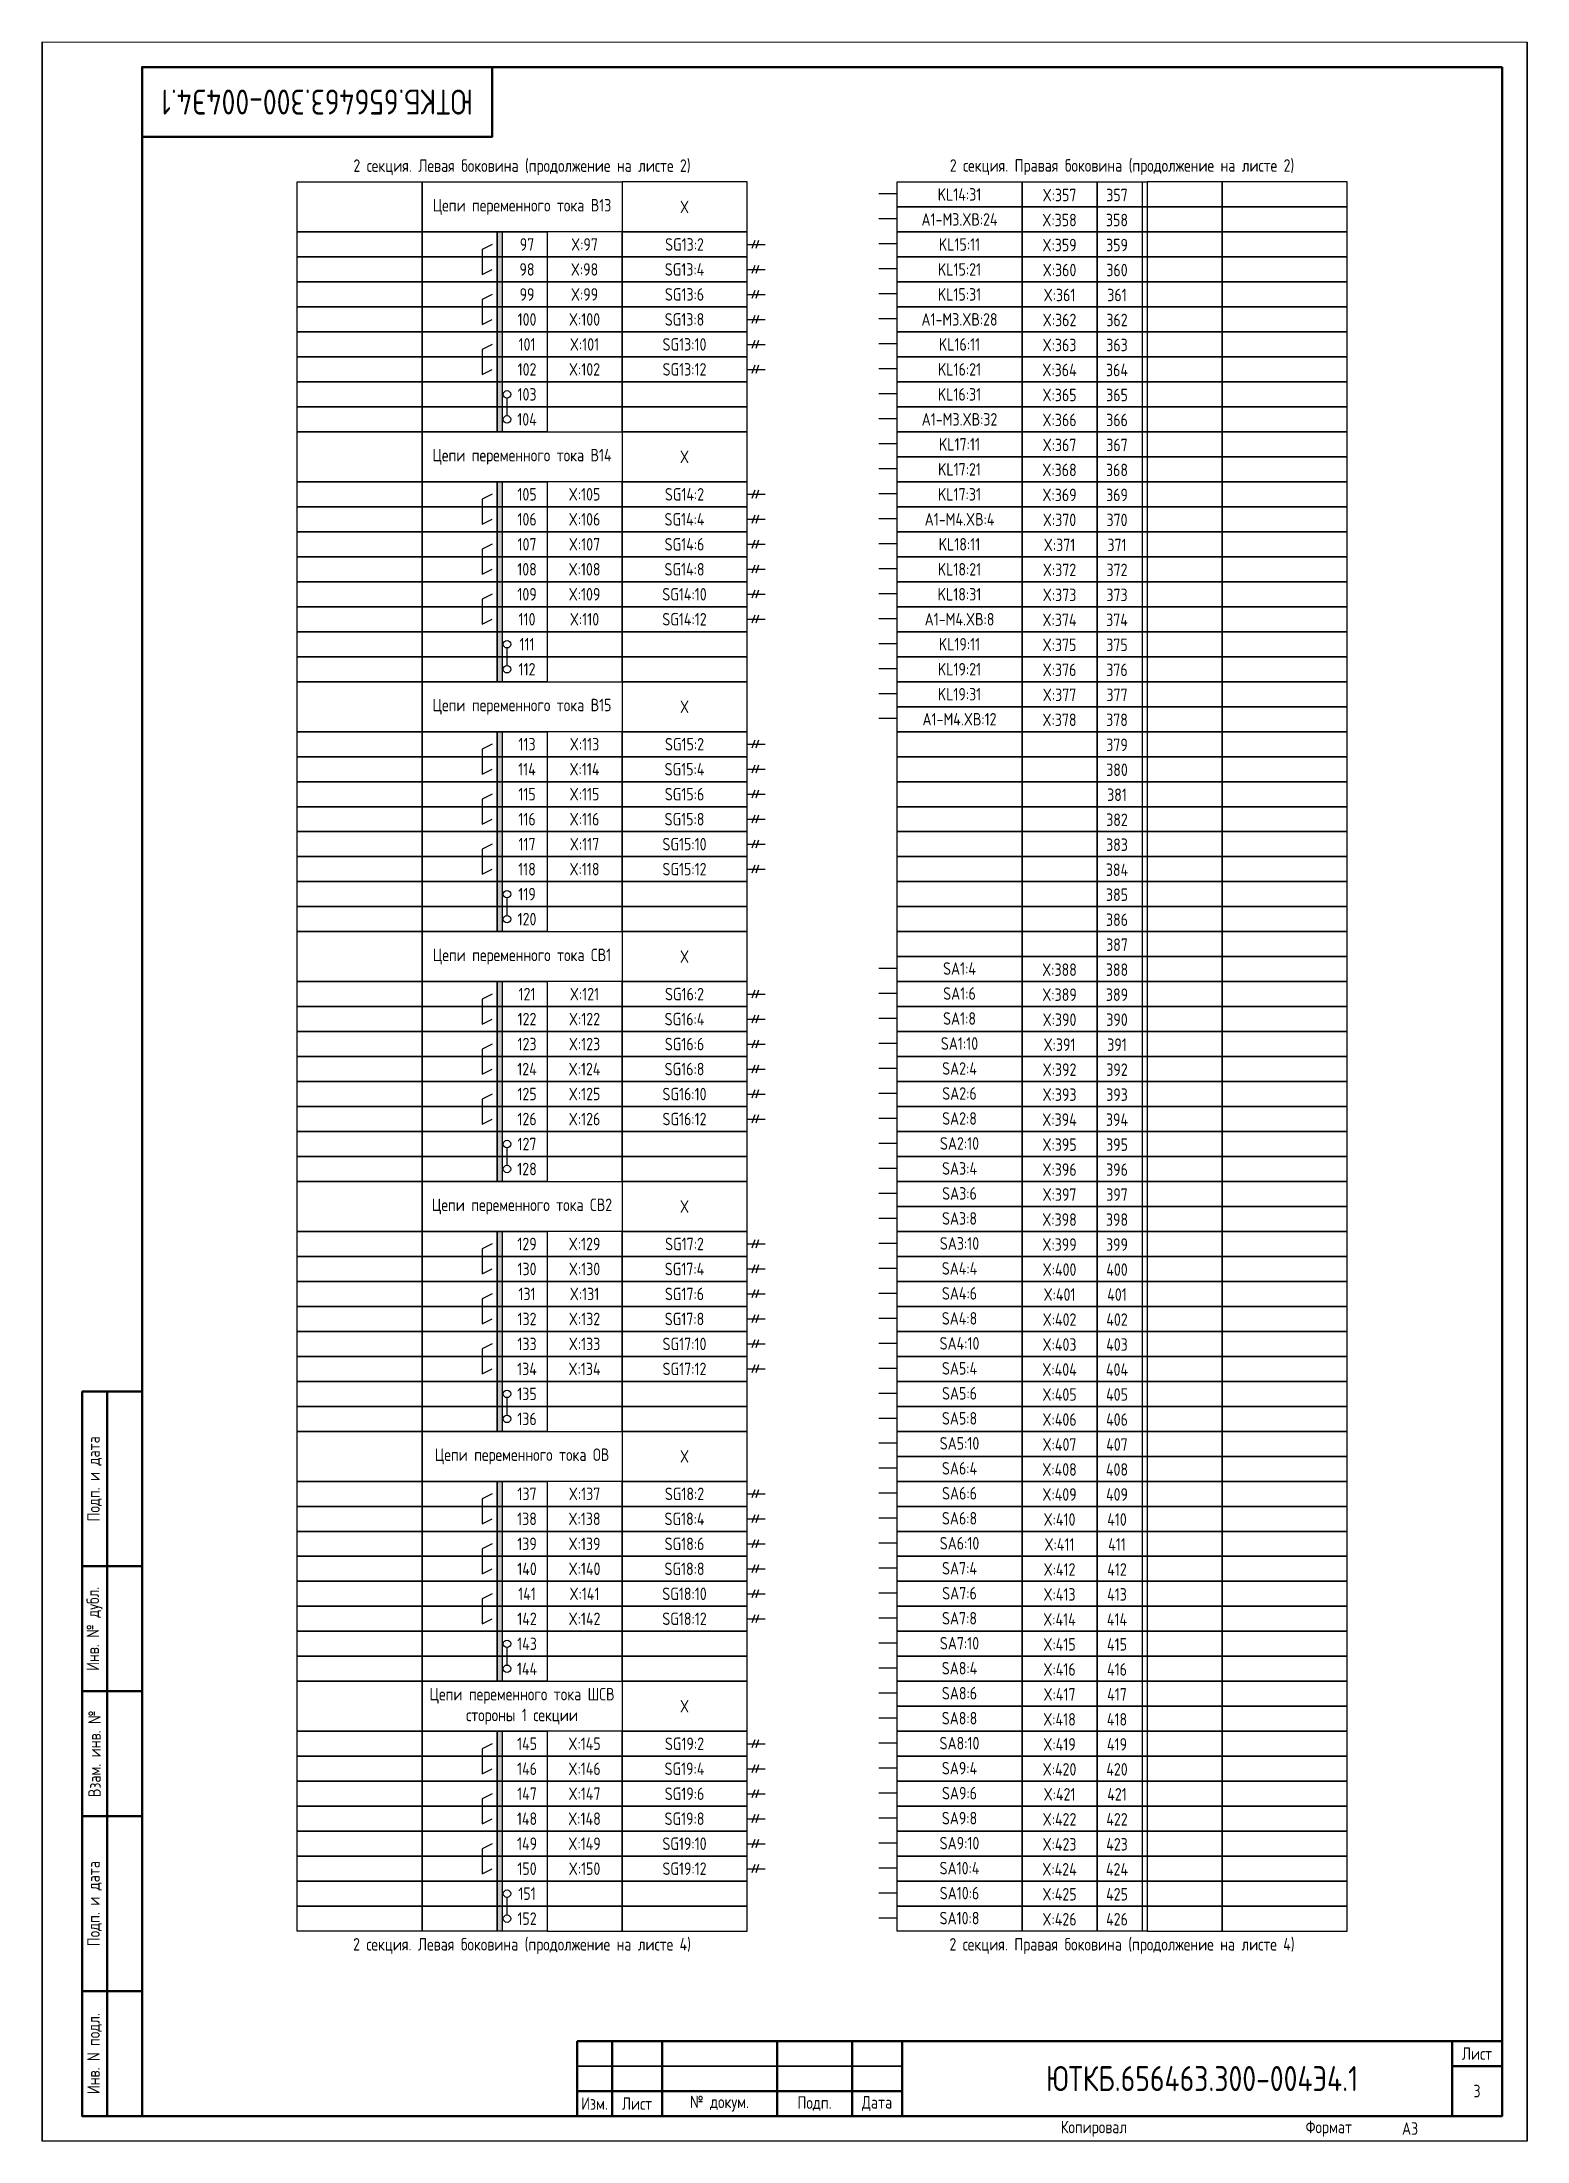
# Paper-space layout 'Э4.1_3' of a CAD drawing. Header units: millimetres, sheet in inches. Extents: x 273.8 to 281, y 94.4 to 104.5.
# The model-space entities are those that its viewports show. They can reach past a viewport. Long polylines and large blocks are cut down to what shows.
import ezdxf

# ---------------------------------------------------------------- set-up
doc = ezdxf.new("R2010")
doc.units = ezdxf.units.MM
doc.styles.add('Gost_type_A', font='GOST_0.TTF')

psp = doc.layouts.new('Э4.1_3')

msp = doc.modelspace()

# ---------------------------------------------------------------- texts
at = {"insert": (8629, 408.07), "char_height": 5, "width": 70, "attachment_point": 5, "rotation": 180, "style": 'Gost_type_A'}
msp.add_mtext('ЮТКБ.656463.300-004Э4.1', dxfattribs=at)
at = {"style": 'Gost_type_A'}
for s, insert, char_height, width, attachment_point in [('2 секция. Левая боковина (продолжение на листе 2)', (8670, 395), 2.5, 90, 5), ('2 секция. Правая боковина (продолжение на листе 2)', (8790, 395.03), 2.5, 90, 5), ('KL14:31', (8757.5, 389.57), 2.5, 25, 5), ('Цепи переменного тока В13', (8670, 387.07), 2.5, 40, 5), ('X', (8702.5, 387.07), 2.5, 25, 5), ('A1-M3.XВ:24', (8757.5, 384.57), 2.5, 25, 5), ('SG13:2', (8702.5, 379.57), 2.5, 25, 5), ('KL15:11', (8757.5, 379.57), 2.5, 25, 5), ('SG13:4', (8702.5, 374.57), 2.5, 25, 5), ('KL15:21', (8757.5, 374.57), 2.5, 25, 5), ('SG13:6', (8702.5, 369.57), 2.5, 25, 5), ('KL15:31', (8757.5, 369.57), 2.5, 25, 5), ('SG13:8', (8702.5, 364.57), 2.5, 25, 5), ('A1-M3.XВ:28', (8757.5, 364.57), 2.5, 25, 5), ('SG13:10', (8702.5, 359.57), 2.5, 25, 5), ('KL16:11', (8757.5, 359.57), 2.5, 25, 5), ('SG13:12', (8702.5, 354.57), 2.5, 25, 5), ('KL16:21', (8757.5, 354.57), 2.5, 25, 5), ('KL16:31', (8757.5, 349.57), 2.5, 25, 5), ('A1-M3.XВ:32', (8757.5, 344.57), 2.5, 25, 5), ('KL17:11', (8757.5, 339.57), 2.5, 25, 5), ('Цепи переменного тока В14', (8670, 337.07), 2.5, 40, 5), ('X', (8702.5, 337.07), 2.5, 25, 5), ('KL17:21', (8757.5, 334.57), 2.5, 25, 5), ('SG14:2', (8702.5, 329.57), 2.5, 25, 5), ('KL17:31', (8757.5, 329.57), 2.5, 25, 5), ('SG14:4', (8702.5, 324.57), 2.5, 25, 5), ('A1-M4.XВ:4', (8757.5, 324.57), 2.5, 25, 5), ('SG14:6', (8702.5, 319.57), 2.5, 25, 5), ('KL18:11', (8757.5, 319.57), 2.5, 25, 5), ('SG14:8', (8702.5, 314.57), 2.5, 25, 5), ('KL18:21', (8757.5, 314.57), 2.5, 25, 5), ('SG14:10', (8702.5, 309.57), 2.5, 25, 5), ('KL18:31', (8757.5, 309.57), 2.5, 25, 5), ('SG14:12', (8702.5, 304.57), 2.5, 25, 5), ('A1-M4.XВ:8', (8757.5, 304.57), 2.5, 25, 5), ('KL19:11', (8757.5, 299.57), 2.5, 25, 5), ('KL19:21', (8757.5, 294.57), 2.5, 25, 5), ('KL19:31', (8757.5, 289.57), 2.5, 25, 5), ('Цепи переменного тока В15', (8670, 287.07), 2.5, 40, 5), ('X', (8702.5, 287.07), 2.5, 25, 5), ('A1-M4.XВ:12', (8757.5, 284.57), 2.5, 25, 5), ('SG15:2', (8702.5, 279.57), 2.5, 25, 5), ('SG15:4', (8702.5, 274.57), 2.5, 25, 5), ('SG15:6', (8702.5, 269.57), 2.5, 25, 5), ('SG15:8', (8702.5, 264.57), 2.5, 25, 5), ('SG15:10', (8702.5, 259.57), 2.5, 25, 5), ('SG15:12', (8702.5, 254.57), 2.5, 25, 5), ('Цепи переменного тока СВ1', (8670, 237.07), 2.5, 40, 5), ('X', (8702.5, 237.07), 2.5, 25, 5), ('SA1:4', (8757.5, 234.68), 2.5, 25, 5), ('SG16:2', (8702.5, 229.57), 2.5, 25, 5), ('SA1:6', (8757.5, 229.68), 2.5, 25, 5), ('SG16:4', (8702.5, 224.57), 2.5, 25, 5), ('SA1:8', (8757.5, 224.68), 2.5, 25, 5), ('SG16:6', (8702.5, 219.57), 2.5, 25, 5), ('SA1:10', (8757.5, 219.68), 2.5, 25, 5), ('SG16:8', (8702.5, 214.57), 2.5, 25, 5), ('SA2:4', (8757.5, 214.68), 2.5, 25, 5), ('SG16:10', (8702.5, 209.57), 2.5, 25, 5), ('SA2:6', (8757.5, 209.68), 2.5, 25, 5), ('SG16:12', (8702.5, 204.57), 2.5, 25, 5), ('SA2:8', (8757.5, 204.68), 2.5, 25, 5), ('SA2:10', (8757.5, 199.68), 2.5, 25, 5), ('SA3:4', (8757.5, 194.68), 2.5, 25, 5), ('SA3:6', (8757.5, 189.68), 2.5, 25, 5), ('Цепи переменного тока СВ2', (8670, 187.07), 2.5, 40, 5), ('X', (8702.5, 187.07), 2.5, 25, 5), ('SA3:8', (8757.5, 184.68), 2.5, 25, 5), ('SG17:2', (8702.5, 179.57), 2.5, 25, 5), ('SA3:10', (8757.5, 179.68), 2.5, 25, 5), ('SG17:4', (8702.5, 174.57), 2.5, 25, 5), ('SA4:4', (8757.5, 174.68), 2.5, 25, 5), ('SG17:6', (8702.5, 169.57), 2.5, 25, 5), ('SA4:6', (8757.5, 169.68), 2.5, 25, 5), ('SG17:8', (8702.5, 164.57), 2.5, 25, 5), ('SA4:8', (8757.5, 164.68), 2.5, 25, 5), ('SG17:10', (8702.5, 159.57), 2.5, 25, 5), ('SA4:10', (8757.5, 159.68), 2.5, 25, 5), ('SG17:12', (8702.5, 154.57), 2.5, 25, 5), ('SA5:4', (8757.5, 154.68), 2.5, 25, 5), ('SA5:6', (8757.5, 149.68), 2.5, 25, 5), ('SA5:8', (8757.5, 144.68), 2.5, 25, 5), ('Цепи переменного тока ОВ', (8670, 137.07), 2.5, 40, 5), ('SA5:10', (8757.5, 139.68), 2.5, 25, 5), ('X', (8702.5, 137.07), 2.5, 25, 5), ('SA6:4', (8757.5, 134.68), 2.5, 25, 5), ('SG18:2', (8702.5, 129.57), 2.5, 25, 5), ('SA6:6', (8757.5, 129.68), 2.5, 25, 5), ('SG18:4', (8702.5, 124.57), 2.5, 25, 5), ('SA6:8', (8757.5, 124.68), 2.5, 25, 5), ('SG18:6', (8702.5, 119.57), 2.5, 25, 5), ('SA6:10', (8757.5, 119.68), 2.5, 25, 5), ('SG18:8', (8702.5, 114.57), 2.5, 25, 5), ('SA7:4', (8757.5, 114.68), 2.5, 25, 5), ('SG18:10', (8702.5, 109.57), 2.5, 25, 5), ('SA7:6', (8757.5, 109.68), 2.5, 25, 5), ('SG18:12', (8702.5, 104.57), 2.5, 25, 5), ('SA7:8', (8757.5, 104.68), 2.5, 25, 5), ('SA7:10', (8757.5, 99.68), 2.5, 25, 5), ('SA8:4', (8757.5, 94.68), 2.5, 25, 5), ('Цепи переменного тока ШСВ\\Pстороны 1 секции', (8670, 87.07), 2.5, 40, 5), ('X', (8702.5, 87.07), 2.5, 25, 5), ('SA8:6', (8757.5, 89.68), 2.5, 25, 5), ('SA8:8', (8757.5, 84.68), 2.5, 25, 5), ('SG19:2', (8702.5, 79.57), 2.5, 25, 5), ('SA8:10', (8757.5, 79.68), 2.5, 25, 5), ('SG19:4', (8702.5, 74.57), 2.5, 25, 5), ('SA9:4', (8757.5, 74.68), 2.5, 25, 5), ('SG19:6', (8702.5, 69.57), 2.5, 25, 5), ('SA9:6', (8757.5, 69.68), 2.5, 25, 5), ('SG19:8', (8702.5, 64.57), 2.5, 25, 5), ('SA9:8', (8757.5, 64.68), 2.5, 25, 5), ('SG19:10', (8702.5, 59.57), 2.5, 25, 5), ('SA9:10', (8757.5, 59.68), 2.5, 25, 5), ('SG19:12', (8702.5, 54.57), 2.5, 25, 5), ('SA10:4', (8757.5, 54.68), 2.5, 25, 5), ('SA10:6', (8757.5, 49.68), 2.5, 25, 5), ('SA10:8', (8757.5, 44.68), 2.5, 25, 5), ('2 секция. Левая боковина (продолжение на листе 4)', (8670, 39.1), 2.5, 90, 5), ('2 секция. Правая боковина (продолжение на листе 4)', (8790, 39.1), 2.5, 90, 5), ('ЮТКБ.656463.300-004Э4.1', (8806, 12.57), 5, 120, 5), ('3', (8861, 10.07), 2.5, 10, 5), ('A3', (8846, 2.57), 2.5, 20, 4), ('A3', (8846, 2.57), 2.5, 20, 4)]:
    msp.add_mtext(s, dxfattribs=dict(at, insert=insert, char_height=char_height, width=width, attachment_point=attachment_point))
at = {"ltscale": 10, "char_height": 2.5, "attachment_point": 5, "style": 'Gost_type_A'}
for s, insert, width in [('X:357', (8777.5, 389.45), 15), ('357', (8789, 389.45), 8), ('X:358', (8777.5, 384.45), 15), ('358', (8789, 384.45), 8), ('97', (8671, 379.57), 8), ('X:97', (8682.5, 379.57), 15), ('X:359', (8777.5, 379.45), 15), ('359', (8789, 379.45), 8), ('98', (8671, 374.57), 8), ('X:98', (8682.5, 374.57), 15), ('X:360', (8777.5, 374.45), 15), ('360', (8789, 374.45), 8), ('99', (8671, 369.57), 8), ('X:99', (8682.5, 369.57), 15), ('X:361', (8777.5, 369.45), 15), ('361', (8789, 369.45), 8), ('100', (8671, 364.57), 8), ('X:100', (8682.5, 364.57), 15), ('X:362', (8777.5, 364.45), 15), ('362', (8789, 364.45), 8), ('101', (8671, 359.57), 8), ('X:101', (8682.5, 359.57), 15), ('X:363', (8777.5, 359.45), 15), ('363', (8789, 359.45), 8), ('102', (8671, 354.57), 8), ('X:102', (8682.5, 354.57), 15), ('X:364', (8777.5, 354.45), 15), ('364', (8789, 354.45), 8), ('103', (8671, 349.57), 8), ('X:365', (8777.5, 349.45), 15), ('365', (8789, 349.45), 8), ('104', (8671, 344.57), 8), ('X:366', (8777.5, 344.45), 15), ('366', (8789, 344.45), 8), ('X:367', (8777.5, 339.45), 15), ('367', (8789, 339.45), 8), ('X:368', (8777.5, 334.45), 15), ('368', (8789, 334.45), 8), ('105', (8671, 329.57), 8), ('X:105', (8682.5, 329.57), 15), ('X:369', (8777.5, 329.45), 15), ('369', (8789, 329.45), 8), ('106', (8671, 324.57), 8), ('X:106', (8682.5, 324.57), 15), ('X:370', (8777.5, 324.45), 15), ('370', (8789, 324.45), 8), ('107', (8671, 319.57), 8), ('X:107', (8682.5, 319.57), 15), ('X:371', (8777.5, 319.45), 15), ('371', (8789, 319.45), 8), ('108', (8671, 314.57), 8), ('X:108', (8682.5, 314.57), 15), ('X:372', (8777.5, 314.45), 15), ('372', (8789, 314.45), 8), ('109', (8671, 309.57), 8), ('X:109', (8682.5, 309.57), 15), ('X:373', (8777.5, 309.45), 15), ('373', (8789, 309.45), 8), ('110', (8671, 304.57), 8), ('X:110', (8682.5, 304.57), 15), ('X:374', (8777.5, 304.45), 15), ('374', (8789, 304.45), 8), ('111', (8671, 299.57), 8), ('X:375', (8777.5, 299.45), 15), ('375', (8789, 299.45), 8), ('112', (8671, 294.57), 8), ('X:376', (8777.5, 294.45), 15), ('376', (8789, 294.45), 8), ('X:377', (8777.5, 289.45), 15), ('377', (8789, 289.45), 8), ('X:378', (8777.5, 284.45), 15), ('378', (8789, 284.45), 8), ('113', (8671, 279.57), 8), ('X:113', (8682.5, 279.57), 15), ('379', (8789, 279.45), 8), ('114', (8671, 274.57), 8), ('X:114', (8682.5, 274.57), 15), ('380', (8789, 274.45), 8), ('115', (8671, 269.57), 8), ('X:115', (8682.5, 269.57), 15), ('381', (8789, 269.45), 8), ('116', (8671, 264.57), 8), ('X:116', (8682.5, 264.57), 15), ('382', (8789, 264.45), 8), ('117', (8671, 259.57), 8), ('X:117', (8682.5, 259.57), 15), ('383', (8789, 259.45), 8), ('118', (8671, 254.57), 8), ('X:118', (8682.5, 254.57), 15), ('384', (8789, 254.45), 8), ('119', (8671, 249.57), 8), ('385', (8789, 249.45), 8), ('120', (8671, 244.57), 8), ('386', (8789, 244.45), 8), ('387', (8789, 239.45), 8), ('X:388', (8777.5, 234.45), 15), ('388', (8789, 234.45), 8), ('121', (8671, 229.57), 8), ('X:121', (8682.5, 229.57), 15), ('X:389', (8777.5, 229.45), 15), ('389', (8789, 229.45), 8), ('122', (8671, 224.57), 8), ('X:122', (8682.5, 224.57), 15), ('X:390', (8777.5, 224.45), 15), ('390', (8789, 224.45), 8), ('123', (8671, 219.57), 8), ('X:123', (8682.5, 219.57), 15), ('X:391', (8777.5, 219.45), 15), ('391', (8789, 219.45), 8), ('124', (8671, 214.57), 8), ('X:124', (8682.5, 214.57), 15), ('X:392', (8777.5, 214.45), 15), ('392', (8789, 214.45), 8), ('125', (8671, 209.57), 8), ('X:125', (8682.5, 209.57), 15), ('X:393', (8777.5, 209.45), 15), ('393', (8789, 209.45), 8), ('126', (8671, 204.57), 8), ('X:126', (8682.5, 204.57), 15), ('X:394', (8777.5, 204.45), 15), ('394', (8789, 204.45), 8), ('127', (8671, 199.57), 8), ('X:395', (8777.5, 199.45), 15), ('395', (8789, 199.45), 8), ('128', (8671, 194.57), 8), ('X:396', (8777.5, 194.45), 15), ('396', (8789, 194.45), 8), ('X:397', (8777.5, 189.45), 15), ('397', (8789, 189.45), 8), ('X:398', (8777.5, 184.45), 15), ('398', (8789, 184.45), 8), ('129', (8671, 179.57), 8), ('X:129', (8682.5, 179.57), 15), ('X:399', (8777.5, 179.45), 15), ('399', (8789, 179.45), 8), ('130', (8671, 174.57), 8), ('X:130', (8682.5, 174.57), 15), ('X:400', (8777.5, 174.45), 15), ('400', (8789, 174.45), 8), ('131', (8671, 169.57), 8), ('X:131', (8682.5, 169.57), 15), ('X:401', (8777.5, 169.45), 15), ('401', (8789, 169.45), 8), ('132', (8671, 164.57), 8), ('X:132', (8682.5, 164.57), 15), ('X:402', (8777.5, 164.45), 15), ('402', (8789, 164.45), 8), ('133', (8671, 159.57), 8), ('X:133', (8682.5, 159.57), 15), ('X:403', (8777.5, 159.45), 15), ('403', (8789, 159.45), 8), ('134', (8671, 154.57), 8), ('X:134', (8682.5, 154.57), 15), ('X:404', (8777.5, 154.45), 15), ('404', (8789, 154.45), 8), ('135', (8671, 149.57), 8), ('X:405', (8777.5, 149.45), 15), ('405', (8789, 149.45), 8), ('136', (8671, 144.57), 8), ('X:406', (8777.5, 144.45), 15), ('406', (8789, 144.45), 8), ('X:407', (8777.5, 139.45), 15), ('407', (8789, 139.45), 8), ('X:408', (8777.5, 134.45), 15), ('408', (8789, 134.45), 8), ('137', (8671, 129.57), 8), ('X:137', (8682.5, 129.57), 15), ('X:409', (8777.5, 129.45), 15), ('409', (8789, 129.45), 8), ('138', (8671, 124.57), 8), ('X:138', (8682.5, 124.57), 15), ('X:410', (8777.5, 124.45), 15), ('410', (8789, 124.45), 8), ('139', (8671, 119.57), 8), ('X:139', (8682.5, 119.57), 15), ('X:411', (8777.5, 119.45), 15), ('411', (8789, 119.45), 8), ('140', (8671, 114.57), 8), ('X:140', (8682.5, 114.57), 15), ('X:412', (8777.5, 114.45), 15), ('412', (8789, 114.45), 8), ('141', (8671, 109.57), 8), ('X:141', (8682.5, 109.57), 15), ('X:413', (8777.5, 109.45), 15), ('413', (8789, 109.45), 8), ('142', (8671, 104.57), 8), ('X:142', (8682.5, 104.57), 15), ('X:414', (8777.5, 104.45), 15), ('414', (8789, 104.45), 8), ('143', (8671, 99.57), 8), ('X:415', (8777.5, 99.45), 15), ('415', (8789, 99.45), 8), ('144', (8671, 94.57), 8), ('X:416', (8777.5, 94.45), 15), ('416', (8789, 94.45), 8), ('X:417', (8777.5, 89.45), 15), ('417', (8789, 89.45), 8), ('X:418', (8777.5, 84.45), 15), ('418', (8789, 84.45), 8), ('145', (8671, 79.57), 8), ('X:145', (8682.5, 79.57), 15), ('X:419', (8777.5, 79.45), 15), ('419', (8789, 79.45), 8), ('146', (8671, 74.57), 8), ('X:146', (8682.5, 74.57), 15), ('X:420', (8777.5, 74.45), 15), ('420', (8789, 74.45), 8), ('147', (8671, 69.57), 8), ('X:147', (8682.5, 69.57), 15), ('X:421', (8777.5, 69.45), 15), ('421', (8789, 69.45), 8), ('148', (8671, 64.57), 8), ('X:148', (8682.5, 64.57), 15), ('X:422', (8777.5, 64.45), 15), ('422', (8789, 64.45), 8), ('149', (8671, 59.57), 8), ('X:149', (8682.5, 59.57), 15), ('X:423', (8777.5, 59.45), 15), ('423', (8789, 59.45), 8), ('150', (8671, 54.57), 8), ('X:150', (8682.5, 54.57), 15), ('X:424', (8777.5, 54.45), 15), ('424', (8789, 54.45), 8), ('151', (8671, 49.57), 8), ('X:425', (8777.5, 49.45), 15), ('425', (8789, 49.45), 8), ('152', (8671, 44.57), 8), ('X:426', (8777.5, 44.45), 15), ('426', (8789, 44.45), 8)]:
    msp.add_mtext(s, dxfattribs=dict(at, insert=insert, width=width))

# ---------------------------------------------------------------- blocks, each defined once
blk = doc.blocks.new('Штамп левый нижний')
at = {"lineweight": 50}
for points in [[(-12, 145), (-7, 145), (-7, 110), (-12, 110)], [(-7, 145), (0, 145), (0, 110), (-7, 110)], [(-12, 110), (-7, 110), (-7, 85), (-12, 85)], [(-7, 110), (0, 110), (0, 85), (-7, 85)], [(-12, 85), (-7, 85), (-7, 60), (-12, 60)], [(-7, 85), (0, 85), (0, 60), (-7, 60)], [(-12, 60), (-7, 60), (-7, 25), (-12, 25)], [(-7, 60), (0, 60), (0, 25), (-7, 25)], [(-12, 25), (-7, 25), (-7, 0), (-12, 0)], [(-7, 25), (0, 25), (0, 0), (-7, 0)]]:
    blk.add_lwpolyline(points, close=True, dxfattribs=at)
at = {"char_height": 2.5, "attachment_point": 5, "rotation": 90, "style": 'Gost_type_A'}
for s, insert, width in [('Подп. и дата', (-9.5, 127.5), 35), ('Инв. № дубл.', (-9.5, 97.5), 25), ('Взам. инв. №', (-9.5, 72.5), 25), ('Подп. и дата', (-9.5, 42.5), 35), ('Инв. N подл.', (-9.5, 12.5), 25)]:
    blk.add_mtext(s, dxfattribs=dict(at, insert=insert, width=width))
blk = doc.blocks.new('Штамп угловой верхний')
at = {"lineweight": 50}
blk.add_lwpolyline([(0, 0), (70, 0), (70, -14), (0, -14)], close=True, dxfattribs=at)
blk = doc.blocks.new('Штамп малый нижний')
at = {"lineweight": 50}
for points in [[(-185, 15), (-178, 15), (-178, 5), (-185, 5)], [(-178, 15), (-168, 15), (-168, 5), (-178, 5)], [(-168, 15), (-145, 15), (-145, 5), (-168, 5)], [(-145, 15), (-130, 15), (-130, 5), (-145, 5)], [(-130, 15), (-120, 15), (-120, 5), (-130, 5)], [(-120, 15), (-10, 15), (-10, 0), (-120, 0)], [(-10, 15), (0, 15), (0, 10), (-10, 10)], [(-10, 10), (0, 10), (0, 0), (-10, 0)], [(-185, 5), (-178, 5), (-178, 0), (-185, 0)], [(-178, 5), (-168, 5), (-168, 0), (-178, 0)], [(-168, 5), (-145, 5), (-145, 0), (-168, 0)], [(-145, 5), (-130, 5), (-130, 0), (-145, 0)], [(-130, 5), (-120, 5), (-120, 0), (-130, 0)]]:
    blk.add_lwpolyline(points, close=True, dxfattribs=at)
for points in [[(-185, 15), (-178, 15), (-178, 10), (-185, 10)], [(-178, 15), (-168, 15), (-168, 10), (-178, 10)], [(-168, 15), (-145, 15), (-145, 10), (-168, 10)], [(-145, 15), (-130, 15), (-130, 10), (-145, 10)], [(-130, 15), (-120, 15), (-120, 10), (-130, 10)], [(-185, 10), (-178, 10), (-178, 5), (-185, 5)], [(-178, 10), (-168, 10), (-168, 5), (-178, 5)], [(-168, 10), (-145, 10), (-145, 5), (-168, 5)], [(-145, 10), (-130, 10), (-130, 5), (-145, 5)], [(-130, 10), (-120, 10), (-120, 5), (-130, 5)]]:
    blk.add_lwpolyline(points, close=True)
at = {"char_height": 2.5, "style": 'Gost_type_A'}
for s, insert, width, attachment_point in [('Лист', (-5, 12.5), 10, 5), ('Изм.', (-181.5, 2.5), 7, 5), ('Лист', (-173, 2.5), 10, 5), ('№ докум.', (-156.5, 2.5), 23, 5), ('Подп.', (-137.5, 2.5), 15, 5), ('Дата', (-125, 2.5), 10, 5), ('Копировал', (-75, -2.53), 13.1202, 6), ('Формат', (-30, -2.53), 13.1202, 6)]:
    blk.add_mtext(s, dxfattribs=dict(at, insert=insert, width=width, attachment_point=attachment_point))

# ---------------------------------------------------------------- hatches: boundary and pattern name
h = msp.add_hatch(color=256)
h.dxf.hatch_style = 1
h.paths.add_polyline_path([(8666, 382.07), (8665, 382.07), (8665, 342.07), (8666, 342.07)])
h = msp.add_hatch(color=256)
h.dxf.hatch_style = 1
h.paths.add_polyline_path([(8666, 332.07), (8665, 332.07), (8665, 292.07), (8666, 292.07)])
h = msp.add_hatch(color=256)
h.dxf.hatch_style = 1
h.paths.add_polyline_path([(8666, 282.07), (8665, 282.07), (8665, 242.07), (8666, 242.07)])
h = msp.add_hatch(color=256)
h.dxf.hatch_style = 1
h.paths.add_polyline_path([(8666, 232.07), (8665, 232.07), (8665, 192.07), (8666, 192.07)])
h = msp.add_hatch(color=256)
h.dxf.hatch_style = 1
h.paths.add_polyline_path([(8666, 182.07), (8665, 182.07), (8665, 142.07), (8666, 142.07)])
h = msp.add_hatch(color=256)
h.dxf.hatch_style = 1
h.paths.add_polyline_path([(8666, 132.07), (8665, 132.07), (8665, 92.07), (8666, 92.07)])
h = msp.add_hatch(color=256)
h.dxf.hatch_style = 1
h.paths.add_polyline_path([(8666, 82.07), (8665, 82.07), (8665, 42.07), (8666, 42.07)])

# ---------------------------------------------------------------- linework, layer by layer
for p, q in [((8794, 392.07), (8794, 332.07)), ((8794, 392.07), (8794, 337.07)), ((8745, 389.68), (8741.38, 389.68)), ((8794, 387.07), (8794, 327.07)), ((8745, 384.68), (8741.38, 384.68)), ((8715, 379.57), (8718.62, 379.57)), ((8716.54, 380.38), (8715.96, 378.76)), ((8717.33, 380.38), (8716.75, 378.76)), ((8745, 379.68), (8741.38, 379.68)), ((8715, 374.57), (8718.62, 374.57)), ((8716.54, 375.38), (8715.96, 373.76)), ((8717.33, 375.38), (8716.75, 373.76)), ((8745, 374.68), (8741.38, 374.68)), ((8716.54, 370.38), (8715.96, 368.76)), ((8717.33, 370.38), (8716.75, 368.76)), ((8745, 369.68), (8741.38, 369.68)), ((8715, 369.57), (8718.62, 369.57)), ((8715, 364.57), (8718.62, 364.57)), ((8716.54, 365.38), (8715.96, 363.76)), ((8717.33, 365.38), (8716.75, 363.76)), ((8745, 364.68), (8741.38, 364.68)), ((8715, 359.57), (8718.62, 359.57)), ((8716.54, 360.38), (8715.96, 358.76)), ((8717.33, 360.38), (8716.75, 358.76)), ((8745, 359.68), (8741.38, 359.68)), ((8715, 354.57), (8718.62, 354.57)), ((8716.54, 355.38), (8715.96, 353.76)), ((8717.33, 355.38), (8716.75, 353.76)), ((8745, 354.68), (8741.38, 354.68)), ((8667, 345.32), (8667, 348.82)), ((8745, 349.68), (8741.38, 349.68)), ((8745, 344.68), (8741.38, 344.68)), ((8745, 339.68), (8741.38, 339.68)), ((8745, 334.68), (8741.38, 334.68)), ((8715, 329.57), (8718.62, 329.57)), ((8716.54, 330.38), (8715.96, 328.76)), ((8717.33, 330.38), (8716.75, 328.76)), ((8745, 329.68), (8741.38, 329.68)), ((8715, 324.57), (8718.62, 324.57)), ((8716.54, 325.38), (8715.96, 323.76)), ((8717.33, 325.38), (8716.75, 323.76)), ((8745, 324.68), (8741.38, 324.68)), ((8794, 327.07), (8794, 42.07)), ((8715, 319.57), (8718.62, 319.57)), ((8716.54, 320.38), (8715.96, 318.76)), ((8717.33, 320.38), (8716.75, 318.76)), ((8745, 319.68), (8741.38, 319.68)), ((8716.54, 315.38), (8715.96, 313.76)), ((8717.33, 315.38), (8716.75, 313.76)), ((8715, 314.57), (8718.62, 314.57)), ((8745, 314.68), (8741.38, 314.68)), ((8715, 309.57), (8718.62, 309.57)), ((8716.54, 310.38), (8715.96, 308.76)), ((8717.33, 310.38), (8716.75, 308.76)), ((8745, 309.68), (8741.38, 309.68)), ((8715, 304.57), (8718.62, 304.57)), ((8716.54, 305.38), (8715.96, 303.76)), ((8717.33, 305.38), (8716.75, 303.76)), ((8745, 304.68), (8741.38, 304.68)), ((8667, 295.32), (8667, 298.82)), ((8745, 299.68), (8741.38, 299.68)), ((8745, 294.68), (8741.38, 294.68)), ((8745, 289.68), (8741.38, 289.68)), ((8745, 284.68), (8741.38, 284.68)), ((8715, 279.57), (8718.62, 279.57)), ((8716.54, 280.38), (8715.96, 278.76)), ((8717.33, 280.38), (8716.75, 278.76)), ((8715, 274.57), (8718.62, 274.57)), ((8716.54, 275.38), (8715.96, 273.76)), ((8717.33, 275.38), (8716.75, 273.76)), ((8715, 269.57), (8718.62, 269.57)), ((8716.54, 270.38), (8715.96, 268.76)), ((8717.33, 270.38), (8716.75, 268.76)), ((8716.54, 265.38), (8715.96, 263.76)), ((8717.33, 265.38), (8716.75, 263.76)), ((8715, 264.57), (8718.62, 264.57)), ((8715, 259.57), (8718.62, 259.57)), ((8716.54, 260.38), (8715.96, 258.76)), ((8717.33, 260.38), (8716.75, 258.76)), ((8715, 254.57), (8718.62, 254.57)), ((8716.54, 255.38), (8715.96, 253.76)), ((8717.33, 255.38), (8716.75, 253.76)), ((8667, 245.32), (8667, 248.82)), ((8745, 234.68), (8741.38, 234.68)), ((8715, 229.57), (8718.62, 229.57)), ((8716.54, 230.38), (8715.96, 228.76)), ((8717.33, 230.38), (8716.75, 228.76)), ((8745, 229.68), (8741.38, 229.68)), ((8715, 224.57), (8718.62, 224.57)), ((8716.54, 225.38), (8715.96, 223.76)), ((8717.33, 225.38), (8716.75, 223.76)), ((8745, 224.68), (8741.38, 224.68)), ((8715, 219.57), (8718.62, 219.57)), ((8716.54, 220.38), (8715.96, 218.76)), ((8717.33, 220.38), (8716.75, 218.76)), ((8745, 219.68), (8741.38, 219.68)), ((8715, 214.57), (8718.62, 214.57)), ((8716.54, 215.38), (8715.96, 213.76)), ((8717.33, 215.38), (8716.75, 213.76)), ((8745, 214.68), (8741.38, 214.68)), ((8716.54, 210.38), (8715.96, 208.76)), ((8717.33, 210.38), (8716.75, 208.76)), ((8715, 209.57), (8718.62, 209.57)), ((8745, 209.68), (8741.38, 209.68)), ((8715, 204.57), (8718.62, 204.57)), ((8716.54, 205.38), (8715.96, 203.76)), ((8717.33, 205.38), (8716.75, 203.76)), ((8745, 204.68), (8741.38, 204.68)), ((8667, 195.32), (8667, 198.82)), ((8745, 199.68), (8741.38, 199.68)), ((8745, 194.68), (8741.38, 194.68)), ((8745, 189.68), (8741.38, 189.68)), ((8745, 184.68), (8741.38, 184.68)), ((8715, 179.57), (8718.62, 179.57)), ((8716.54, 180.38), (8715.96, 178.76)), ((8717.33, 180.38), (8716.75, 178.76)), ((8745, 179.68), (8741.38, 179.68)), ((8715, 174.57), (8718.62, 174.57)), ((8716.54, 175.38), (8715.96, 173.76)), ((8717.33, 175.38), (8716.75, 173.76)), ((8745, 174.68), (8741.38, 174.68)), ((8715, 169.57), (8718.62, 169.57)), ((8716.54, 170.38), (8715.96, 168.76)), ((8717.33, 170.38), (8716.75, 168.76)), ((8745, 169.68), (8741.38, 169.68)), ((8715, 164.57), (8718.62, 164.57)), ((8716.54, 165.38), (8715.96, 163.76)), ((8717.33, 165.38), (8716.75, 163.76)), ((8745, 164.68), (8741.38, 164.68)), ((8716.54, 160.38), (8715.96, 158.76)), ((8717.33, 160.38), (8716.75, 158.76)), ((8745, 159.68), (8741.38, 159.68)), ((8715, 159.57), (8718.62, 159.57)), ((8715, 154.57), (8718.62, 154.57)), ((8716.54, 155.38), (8715.96, 153.76)), ((8717.33, 155.38), (8716.75, 153.76)), ((8745, 154.68), (8741.38, 154.68)), ((8667, 145.32), (8667, 148.82)), ((8745, 149.68), (8741.38, 149.68)), ((8745, 144.68), (8741.38, 144.68)), ((8745, 139.68), (8741.38, 139.68)), ((8745, 134.68), (8741.38, 134.68)), ((8716.54, 130.38), (8715.96, 128.76)), ((8717.33, 130.38), (8716.75, 128.76)), ((8715, 129.57), (8718.62, 129.57)), ((8745, 129.68), (8741.38, 129.68)), ((8715, 124.57), (8718.62, 124.57)), ((8716.54, 125.38), (8715.96, 123.76)), ((8717.33, 125.38), (8716.75, 123.76)), ((8745, 124.68), (8741.38, 124.68)), ((8715, 119.57), (8718.62, 119.57)), ((8716.54, 120.38), (8715.96, 118.76)), ((8717.33, 120.38), (8716.75, 118.76)), ((8745, 119.68), (8741.38, 119.68)), ((8715, 114.57), (8718.62, 114.57)), ((8716.54, 115.38), (8715.96, 113.76)), ((8717.33, 115.38), (8716.75, 113.76)), ((8745, 114.68), (8741.38, 114.68)), ((8715, 109.57), (8718.62, 109.57)), ((8716.54, 110.38), (8715.96, 108.76)), ((8717.33, 110.38), (8716.75, 108.76)), ((8745, 109.68), (8741.38, 109.68)), ((8716.54, 105.38), (8715.96, 103.76)), ((8717.33, 105.38), (8716.75, 103.76)), ((8715, 104.57), (8718.62, 104.57)), ((8745, 104.68), (8741.38, 104.68)), ((8667, 95.32), (8667, 98.82)), ((8745, 99.68), (8741.38, 99.68)), ((8745, 94.68), (8741.38, 94.68)), ((8745, 89.68), (8741.38, 89.68)), ((8745, 84.68), (8741.38, 84.68)), ((8716.54, 80.38), (8715.96, 78.76)), ((8717.33, 80.38), (8716.75, 78.76)), ((8715, 79.57), (8718.62, 79.57)), ((8745, 79.68), (8741.38, 79.68)), ((8715, 74.57), (8718.62, 74.57)), ((8716.54, 75.38), (8715.96, 73.76)), ((8717.33, 75.38), (8716.75, 73.76)), ((8745, 74.68), (8741.38, 74.68)), ((8715, 69.57), (8718.62, 69.57)), ((8716.54, 70.38), (8715.96, 68.76)), ((8717.33, 70.38), (8716.75, 68.76)), ((8745, 69.68), (8741.38, 69.68)), ((8715, 64.57), (8718.62, 64.57)), ((8716.54, 65.38), (8715.96, 63.76)), ((8717.33, 65.38), (8716.75, 63.76)), ((8745, 64.68), (8741.38, 64.68)), ((8715, 59.57), (8718.62, 59.57)), ((8716.54, 60.38), (8715.96, 58.76)), ((8717.33, 60.38), (8716.75, 58.76)), ((8745, 59.68), (8741.38, 59.68)), ((8716.54, 55.38), (8715.96, 53.76)), ((8717.33, 55.38), (8716.75, 53.76)), ((8745, 54.68), (8741.38, 54.68)), ((8715, 54.57), (8718.62, 54.57)), ((8667, 45.32), (8667, 48.82)), ((8745, 49.68), (8741.38, 49.68)), ((8745, 44.68), (8741.38, 44.68))]:
    msp.add_line(p, q)
for points in [[(8574, 420.07), (8574, 0.07), (8277, 0.07), (8277, 420.07)], [(8871, 420.07), (8871, 0.07), (8574, 0.07), (8574, 420.07)], [(9168, 420.07), (9168, 0.07), (8871, 0.07), (8871, 420.07)], [(8625, 392.07), (8650, 392.07), (8650, 382.07), (8625, 382.07)], [(8650, 392.07), (8690, 392.07), (8690, 382.07), (8650, 382.07)], [(8715, 392.07), (8690, 392.07), (8690, 382.07), (8715, 382.07)], [(8745, 392.07), (8770, 392.07), (8770, 387.07), (8745, 387.07)], [(8770, 392.07), (8785, 392.07), (8785, 387.07), (8770, 387.07)], [(8785, 392.07), (8795, 392.07), (8795, 387.07), (8785, 387.07)], [(8810, 392.07), (8795, 392.07), (8795, 387.07), (8810, 387.07)], [(8835, 392.07), (8810, 392.07), (8810, 387.07), (8835, 387.07)], [(8745, 387.07), (8770, 387.07), (8770, 382.07), (8745, 382.07)], [(8770, 387.07), (8785, 387.07), (8785, 382.07), (8770, 382.07)], [(8785, 387.07), (8795, 387.07), (8795, 382.07), (8785, 382.07)], [(8810, 387.07), (8795, 387.07), (8795, 382.07), (8810, 382.07)], [(8835, 387.07), (8810, 387.07), (8810, 382.07), (8835, 382.07)], [(8625, 382.07), (8650, 382.07), (8650, 377.07), (8625, 377.07)], [(8650, 382.07), (8665, 382.07), (8665, 377.07), (8650, 377.07)], [(8665, 382.07), (8675, 382.07), (8675, 377.07), (8665, 377.07)], [(8690, 382.07), (8675, 382.07), (8675, 377.07), (8690, 377.07)], [(8715, 382.07), (8690, 382.07), (8690, 377.07), (8715, 377.07)], [(8745, 382.07), (8770, 382.07), (8770, 377.07), (8745, 377.07)], [(8770, 382.07), (8785, 382.07), (8785, 377.07), (8770, 377.07)], [(8785, 382.07), (8795, 382.07), (8795, 377.07), (8785, 377.07)], [(8810, 382.07), (8795, 382.07), (8795, 377.07), (8810, 377.07)], [(8835, 382.07), (8810, 382.07), (8810, 377.07), (8835, 377.07)], [(8625, 377.07), (8650, 377.07), (8650, 372.07), (8625, 372.07)], [(8650, 377.07), (8665, 377.07), (8665, 372.07), (8650, 372.07)], [(8665, 377.07), (8675, 377.07), (8675, 372.07), (8665, 372.07)], [(8690, 377.07), (8675, 377.07), (8675, 372.07), (8690, 372.07)], [(8715, 377.07), (8690, 377.07), (8690, 372.07), (8715, 372.07)], [(8745, 377.07), (8770, 377.07), (8770, 372.07), (8745, 372.07)], [(8770, 377.07), (8785, 377.07), (8785, 372.07), (8770, 372.07)], [(8785, 377.07), (8795, 377.07), (8795, 372.07), (8785, 372.07)], [(8810, 377.07), (8795, 377.07), (8795, 372.07), (8810, 372.07)], [(8835, 377.07), (8810, 377.07), (8810, 372.07), (8835, 372.07)], [(8625, 372.07), (8650, 372.07), (8650, 367.07), (8625, 367.07)], [(8650, 372.07), (8665, 372.07), (8665, 367.07), (8650, 367.07)], [(8665, 372.07), (8675, 372.07), (8675, 367.07), (8665, 367.07)], [(8690, 372.07), (8675, 372.07), (8675, 367.07), (8690, 367.07)], [(8715, 372.07), (8690, 372.07), (8690, 367.07), (8715, 367.07)], [(8745, 372.07), (8770, 372.07), (8770, 367.07), (8745, 367.07)], [(8770, 372.07), (8785, 372.07), (8785, 367.07), (8770, 367.07)], [(8785, 372.07), (8795, 372.07), (8795, 367.07), (8785, 367.07)], [(8810, 372.07), (8795, 372.07), (8795, 367.07), (8810, 367.07)], [(8835, 372.07), (8810, 372.07), (8810, 367.07), (8835, 367.07)], [(8625, 367.07), (8650, 367.07), (8650, 362.07), (8625, 362.07)], [(8650, 367.07), (8665, 367.07), (8665, 362.07), (8650, 362.07)], [(8665, 367.07), (8675, 367.07), (8675, 362.07), (8665, 362.07)], [(8690, 367.07), (8675, 367.07), (8675, 362.07), (8690, 362.07)], [(8715, 367.07), (8690, 367.07), (8690, 362.07), (8715, 362.07)], [(8745, 367.07), (8770, 367.07), (8770, 362.07), (8745, 362.07)], [(8770, 367.07), (8785, 367.07), (8785, 362.07), (8770, 362.07)], [(8785, 367.07), (8795, 367.07), (8795, 362.07), (8785, 362.07)], [(8810, 367.07), (8795, 367.07), (8795, 362.07), (8810, 362.07)], [(8835, 367.07), (8810, 367.07), (8810, 362.07), (8835, 362.07)], [(8625, 362.07), (8650, 362.07), (8650, 357.07), (8625, 357.07)], [(8650, 362.07), (8665, 362.07), (8665, 357.07), (8650, 357.07)], [(8665, 362.07), (8675, 362.07), (8675, 357.07), (8665, 357.07)], [(8690, 362.07), (8675, 362.07), (8675, 357.07), (8690, 357.07)], [(8715, 362.07), (8690, 362.07), (8690, 357.07), (8715, 357.07)], [(8745, 362.07), (8770, 362.07), (8770, 357.07), (8745, 357.07)], [(8770, 362.07), (8785, 362.07), (8785, 357.07), (8770, 357.07)], [(8785, 362.07), (8795, 362.07), (8795, 357.07), (8785, 357.07)], [(8810, 362.07), (8795, 362.07), (8795, 357.07), (8810, 357.07)], [(8835, 362.07), (8810, 362.07), (8810, 357.07), (8835, 357.07)], [(8625, 357.07), (8650, 357.07), (8650, 352.07), (8625, 352.07)], [(8650, 357.07), (8665, 357.07), (8665, 352.07), (8650, 352.07)], [(8665, 357.07), (8675, 357.07), (8675, 352.07), (8665, 352.07)], [(8690, 357.07), (8675, 357.07), (8675, 352.07), (8690, 352.07)], [(8715, 357.07), (8690, 357.07), (8690, 352.07), (8715, 352.07)], [(8745, 357.07), (8770, 357.07), (8770, 352.07), (8745, 352.07)], [(8770, 357.07), (8785, 357.07), (8785, 352.07), (8770, 352.07)], [(8785, 357.07), (8795, 357.07), (8795, 352.07), (8785, 352.07)], [(8810, 357.07), (8795, 357.07), (8795, 352.07), (8810, 352.07)], [(8835, 357.07), (8810, 357.07), (8810, 352.07), (8835, 352.07)], [(8625, 352.07), (8650, 352.07), (8650, 347.07), (8625, 347.07)], [(8650, 352.07), (8665, 352.07), (8665, 347.07), (8650, 347.07)], [(8665, 352.07), (8675, 352.07), (8675, 347.07), (8665, 347.07)], [(8690, 352.07), (8675, 352.07), (8675, 347.07), (8690, 347.07)], [(8715, 352.07), (8690, 352.07), (8690, 347.07), (8715, 347.07)], [(8745, 352.07), (8770, 352.07), (8770, 347.07), (8745, 347.07)], [(8770, 352.07), (8785, 352.07), (8785, 347.07), (8770, 347.07)], [(8785, 352.07), (8795, 352.07), (8795, 347.07), (8785, 347.07)], [(8810, 352.07), (8795, 352.07), (8795, 347.07), (8810, 347.07)], [(8835, 352.07), (8810, 352.07), (8810, 347.07), (8835, 347.07)], [(8625, 347.07), (8650, 347.07), (8650, 342.07), (8625, 342.07)], [(8650, 347.07), (8665, 347.07), (8665, 342.07), (8650, 342.07)], [(8665, 347.07), (8675, 347.07), (8675, 342.07), (8665, 342.07)], [(8690, 347.07), (8675, 347.07), (8675, 342.07), (8690, 342.07)], [(8715, 347.07), (8690, 347.07), (8690, 342.07), (8715, 342.07)], [(8745, 347.07), (8770, 347.07), (8770, 342.07), (8745, 342.07)], [(8770, 347.07), (8785, 347.07), (8785, 342.07), (8770, 342.07)], [(8785, 347.07), (8795, 347.07), (8795, 342.07), (8785, 342.07)], [(8810, 347.07), (8795, 347.07), (8795, 342.07), (8810, 342.07)], [(8835, 347.07), (8810, 347.07), (8810, 342.07), (8835, 342.07)], [(8625, 342.07), (8650, 342.07), (8650, 332.07), (8625, 332.07)], [(8650, 342.07), (8690, 342.07), (8690, 332.07), (8650, 332.07)], [(8715, 342.07), (8690, 342.07), (8690, 332.07), (8715, 332.07)], [(8745, 342.07), (8770, 342.07), (8770, 337.07), (8745, 337.07)], [(8770, 342.07), (8785, 342.07), (8785, 337.07), (8770, 337.07)], [(8785, 342.07), (8795, 342.07), (8795, 337.07), (8785, 337.07)], [(8810, 342.07), (8795, 342.07), (8795, 337.07), (8810, 337.07)], [(8835, 342.07), (8810, 342.07), (8810, 337.07), (8835, 337.07)], [(8745, 337.07), (8770, 337.07), (8770, 332.07), (8745, 332.07)], [(8770, 337.07), (8785, 337.07), (8785, 332.07), (8770, 332.07)], [(8785, 337.07), (8795, 337.07), (8795, 332.07), (8785, 332.07)], [(8810, 337.07), (8795, 337.07), (8795, 332.07), (8810, 332.07)], [(8835, 337.07), (8810, 337.07), (8810, 332.07), (8835, 332.07)], [(8625, 332.07), (8650, 332.07), (8650, 327.07), (8625, 327.07)], [(8650, 332.07), (8665, 332.07), (8665, 327.07), (8650, 327.07)], [(8665, 332.07), (8675, 332.07), (8675, 327.07), (8665, 327.07)], [(8690, 332.07), (8675, 332.07), (8675, 327.07), (8690, 327.07)], [(8715, 332.07), (8690, 332.07), (8690, 327.07), (8715, 327.07)], [(8745, 332.07), (8770, 332.07), (8770, 327.07), (8745, 327.07)], [(8770, 332.07), (8785, 332.07), (8785, 327.07), (8770, 327.07)], [(8785, 332.07), (8795, 332.07), (8795, 327.07), (8785, 327.07)], [(8810, 332.07), (8795, 332.07), (8795, 327.07), (8810, 327.07)], [(8835, 332.07), (8810, 332.07), (8810, 327.07), (8835, 327.07)], [(8625, 327.07), (8650, 327.07), (8650, 322.07), (8625, 322.07)], [(8650, 327.07), (8665, 327.07), (8665, 322.07), (8650, 322.07)], [(8665, 327.07), (8675, 327.07), (8675, 322.07), (8665, 322.07)], [(8690, 327.07), (8675, 327.07), (8675, 322.07), (8690, 322.07)], [(8715, 327.07), (8690, 327.07), (8690, 322.07), (8715, 322.07)], [(8745, 327.07), (8770, 327.07), (8770, 322.07), (8745, 322.07)], [(8770, 327.07), (8785, 327.07), (8785, 322.07), (8770, 322.07)], [(8785, 327.07), (8795, 327.07), (8795, 322.07), (8785, 322.07)], [(8810, 327.07), (8795, 327.07), (8795, 322.07), (8810, 322.07)], [(8835, 327.07), (8810, 327.07), (8810, 322.07), (8835, 322.07)], [(8625, 322.07), (8650, 322.07), (8650, 317.07), (8625, 317.07)], [(8650, 322.07), (8665, 322.07), (8665, 317.07), (8650, 317.07)], [(8665, 322.07), (8675, 322.07), (8675, 317.07), (8665, 317.07)], [(8690, 322.07), (8675, 322.07), (8675, 317.07), (8690, 317.07)], [(8715, 322.07), (8690, 322.07), (8690, 317.07), (8715, 317.07)], [(8745, 322.07), (8770, 322.07), (8770, 317.07), (8745, 317.07)], [(8770, 322.07), (8785, 322.07), (8785, 317.07), (8770, 317.07)], [(8785, 322.07), (8795, 322.07), (8795, 317.07), (8785, 317.07)], [(8810, 322.07), (8795, 322.07), (8795, 317.07), (8810, 317.07)], [(8835, 322.07), (8810, 322.07), (8810, 317.07), (8835, 317.07)], [(8625, 317.07), (8650, 317.07), (8650, 312.07), (8625, 312.07)], [(8650, 317.07), (8665, 317.07), (8665, 312.07), (8650, 312.07)], [(8665, 317.07), (8675, 317.07), (8675, 312.07), (8665, 312.07)], [(8690, 317.07), (8675, 317.07), (8675, 312.07), (8690, 312.07)], [(8715, 317.07), (8690, 317.07), (8690, 312.07), (8715, 312.07)], [(8745, 317.07), (8770, 317.07), (8770, 312.07), (8745, 312.07)], [(8770, 317.07), (8785, 317.07), (8785, 312.07), (8770, 312.07)], [(8785, 317.07), (8795, 317.07), (8795, 312.07), (8785, 312.07)], [(8810, 317.07), (8795, 317.07), (8795, 312.07), (8810, 312.07)], [(8835, 317.07), (8810, 317.07), (8810, 312.07), (8835, 312.07)], [(8625, 312.07), (8650, 312.07), (8650, 307.07), (8625, 307.07)], [(8650, 312.07), (8665, 312.07), (8665, 307.07), (8650, 307.07)], [(8665, 312.07), (8675, 312.07), (8675, 307.07), (8665, 307.07)], [(8690, 312.07), (8675, 312.07), (8675, 307.07), (8690, 307.07)], [(8715, 312.07), (8690, 312.07), (8690, 307.07), (8715, 307.07)], [(8745, 312.07), (8770, 312.07), (8770, 307.07), (8745, 307.07)], [(8770, 312.07), (8785, 312.07), (8785, 307.07), (8770, 307.07)], [(8785, 312.07), (8795, 312.07), (8795, 307.07), (8785, 307.07)], [(8810, 312.07), (8795, 312.07), (8795, 307.07), (8810, 307.07)], [(8835, 312.07), (8810, 312.07), (8810, 307.07), (8835, 307.07)], [(8625, 307.07), (8650, 307.07), (8650, 302.07), (8625, 302.07)], [(8650, 307.07), (8665, 307.07), (8665, 302.07), (8650, 302.07)], [(8665, 307.07), (8675, 307.07), (8675, 302.07), (8665, 302.07)], [(8690, 307.07), (8675, 307.07), (8675, 302.07), (8690, 302.07)], [(8715, 307.07), (8690, 307.07), (8690, 302.07), (8715, 302.07)], [(8745, 307.07), (8770, 307.07), (8770, 302.07), (8745, 302.07)], [(8770, 307.07), (8785, 307.07), (8785, 302.07), (8770, 302.07)], [(8785, 307.07), (8795, 307.07), (8795, 302.07), (8785, 302.07)], [(8810, 307.07), (8795, 307.07), (8795, 302.07), (8810, 302.07)], [(8835, 307.07), (8810, 307.07), (8810, 302.07), (8835, 302.07)], [(8625, 302.07), (8650, 302.07), (8650, 297.07), (8625, 297.07)], [(8650, 302.07), (8665, 302.07), (8665, 297.07), (8650, 297.07)], [(8665, 302.07), (8675, 302.07), (8675, 297.07), (8665, 297.07)], [(8690, 302.07), (8675, 302.07), (8675, 297.07), (8690, 297.07)], [(8715, 302.07), (8690, 302.07), (8690, 297.07), (8715, 297.07)], [(8745, 302.07), (8770, 302.07), (8770, 297.07), (8745, 297.07)], [(8770, 302.07), (8785, 302.07), (8785, 297.07), (8770, 297.07)], [(8785, 302.07), (8795, 302.07), (8795, 297.07), (8785, 297.07)], [(8810, 302.07), (8795, 302.07), (8795, 297.07), (8810, 297.07)], [(8835, 302.07), (8810, 302.07), (8810, 297.07), (8835, 297.07)], [(8625, 297.07), (8650, 297.07), (8650, 292.07), (8625, 292.07)], [(8650, 297.07), (8665, 297.07), (8665, 292.07), (8650, 292.07)], [(8665, 297.07), (8675, 297.07), (8675, 292.07), (8665, 292.07)], [(8690, 297.07), (8675, 297.07), (8675, 292.07), (8690, 292.07)], [(8715, 297.07), (8690, 297.07), (8690, 292.07), (8715, 292.07)], [(8745, 297.07), (8770, 297.07), (8770, 292.07), (8745, 292.07)], [(8770, 297.07), (8785, 297.07), (8785, 292.07), (8770, 292.07)], [(8785, 297.07), (8795, 297.07), (8795, 292.07), (8785, 292.07)], [(8810, 297.07), (8795, 297.07), (8795, 292.07), (8810, 292.07)], [(8835, 297.07), (8810, 297.07), (8810, 292.07), (8835, 292.07)], [(8625, 292.07), (8650, 292.07), (8650, 282.07), (8625, 282.07)], [(8650, 292.07), (8690, 292.07), (8690, 282.07), (8650, 282.07)], [(8715, 292.07), (8690, 292.07), (8690, 282.07), (8715, 282.07)], [(8745, 292.07), (8770, 292.07), (8770, 287.07), (8745, 287.07)], [(8770, 292.07), (8785, 292.07), (8785, 287.07), (8770, 287.07)], [(8785, 292.07), (8795, 292.07), (8795, 287.07), (8785, 287.07)], [(8810, 292.07), (8795, 292.07), (8795, 287.07), (8810, 287.07)], [(8835, 292.07), (8810, 292.07), (8810, 287.07), (8835, 287.07)], [(8745, 287.07), (8770, 287.07), (8770, 282.07), (8745, 282.07)], [(8770, 287.07), (8785, 287.07), (8785, 282.07), (8770, 282.07)], [(8785, 287.07), (8795, 287.07), (8795, 282.07), (8785, 282.07)], [(8810, 287.07), (8795, 287.07), (8795, 282.07), (8810, 282.07)], [(8835, 287.07), (8810, 287.07), (8810, 282.07), (8835, 282.07)], [(8625, 282.07), (8650, 282.07), (8650, 277.07), (8625, 277.07)], [(8650, 282.07), (8665, 282.07), (8665, 277.07), (8650, 277.07)], [(8665, 282.07), (8675, 282.07), (8675, 277.07), (8665, 277.07)], [(8690, 282.07), (8675, 282.07), (8675, 277.07), (8690, 277.07)], [(8715, 282.07), (8690, 282.07), (8690, 277.07), (8715, 277.07)], [(8745, 282.07), (8770, 282.07), (8770, 277.07), (8745, 277.07)], [(8770, 282.07), (8785, 282.07), (8785, 277.07), (8770, 277.07)], [(8785, 282.07), (8795, 282.07), (8795, 277.07), (8785, 277.07)], [(8810, 282.07), (8795, 282.07), (8795, 277.07), (8810, 277.07)], [(8835, 282.07), (8810, 282.07), (8810, 277.07), (8835, 277.07)], [(8625, 277.07), (8650, 277.07), (8650, 272.07), (8625, 272.07)], [(8650, 277.07), (8665, 277.07), (8665, 272.07), (8650, 272.07)], [(8665, 277.07), (8675, 277.07), (8675, 272.07), (8665, 272.07)], [(8690, 277.07), (8675, 277.07), (8675, 272.07), (8690, 272.07)], [(8715, 277.07), (8690, 277.07), (8690, 272.07), (8715, 272.07)], [(8745, 277.07), (8770, 277.07), (8770, 272.07), (8745, 272.07)], [(8770, 277.07), (8785, 277.07), (8785, 272.07), (8770, 272.07)], [(8785, 277.07), (8795, 277.07), (8795, 272.07), (8785, 272.07)], [(8810, 277.07), (8795, 277.07), (8795, 272.07), (8810, 272.07)], [(8835, 277.07), (8810, 277.07), (8810, 272.07), (8835, 272.07)], [(8625, 272.07), (8650, 272.07), (8650, 267.07), (8625, 267.07)], [(8650, 272.07), (8665, 272.07), (8665, 267.07), (8650, 267.07)], [(8665, 272.07), (8675, 272.07), (8675, 267.07), (8665, 267.07)], [(8690, 272.07), (8675, 272.07), (8675, 267.07), (8690, 267.07)], [(8715, 272.07), (8690, 272.07), (8690, 267.07), (8715, 267.07)], [(8745, 272.07), (8770, 272.07), (8770, 267.07), (8745, 267.07)], [(8770, 272.07), (8785, 272.07), (8785, 267.07), (8770, 267.07)], [(8785, 272.07), (8795, 272.07), (8795, 267.07), (8785, 267.07)], [(8810, 272.07), (8795, 272.07), (8795, 267.07), (8810, 267.07)], [(8835, 272.07), (8810, 272.07), (8810, 267.07), (8835, 267.07)], [(8625, 267.07), (8650, 267.07), (8650, 262.07), (8625, 262.07)], [(8650, 267.07), (8665, 267.07), (8665, 262.07), (8650, 262.07)], [(8665, 267.07), (8675, 267.07), (8675, 262.07), (8665, 262.07)], [(8690, 267.07), (8675, 267.07), (8675, 262.07), (8690, 262.07)], [(8715, 267.07), (8690, 267.07), (8690, 262.07), (8715, 262.07)], [(8745, 267.07), (8770, 267.07), (8770, 262.07), (8745, 262.07)], [(8770, 267.07), (8785, 267.07), (8785, 262.07), (8770, 262.07)], [(8785, 267.07), (8795, 267.07), (8795, 262.07), (8785, 262.07)], [(8810, 267.07), (8795, 267.07), (8795, 262.07), (8810, 262.07)], [(8835, 267.07), (8810, 267.07), (8810, 262.07), (8835, 262.07)], [(8625, 262.07), (8650, 262.07), (8650, 257.07), (8625, 257.07)], [(8650, 262.07), (8665, 262.07), (8665, 257.07), (8650, 257.07)], [(8665, 262.07), (8675, 262.07), (8675, 257.07), (8665, 257.07)], [(8690, 262.07), (8675, 262.07), (8675, 257.07), (8690, 257.07)], [(8715, 262.07), (8690, 262.07), (8690, 257.07), (8715, 257.07)], [(8745, 262.07), (8770, 262.07), (8770, 257.07), (8745, 257.07)], [(8770, 262.07), (8785, 262.07), (8785, 257.07), (8770, 257.07)], [(8785, 262.07), (8795, 262.07), (8795, 257.07), (8785, 257.07)], [(8810, 262.07), (8795, 262.07), (8795, 257.07), (8810, 257.07)], [(8835, 262.07), (8810, 262.07), (8810, 257.07), (8835, 257.07)], [(8625, 257.07), (8650, 257.07), (8650, 252.07), (8625, 252.07)], [(8650, 257.07), (8665, 257.07), (8665, 252.07), (8650, 252.07)], [(8665, 257.07), (8675, 257.07), (8675, 252.07), (8665, 252.07)], [(8690, 257.07), (8675, 257.07), (8675, 252.07), (8690, 252.07)], [(8715, 257.07), (8690, 257.07), (8690, 252.07), (8715, 252.07)], [(8745, 257.07), (8770, 257.07), (8770, 252.07), (8745, 252.07)], [(8770, 257.07), (8785, 257.07), (8785, 252.07), (8770, 252.07)], [(8785, 257.07), (8795, 257.07), (8795, 252.07), (8785, 252.07)], [(8810, 257.07), (8795, 257.07), (8795, 252.07), (8810, 252.07)], [(8835, 257.07), (8810, 257.07), (8810, 252.07), (8835, 252.07)], [(8625, 252.07), (8650, 252.07), (8650, 247.07), (8625, 247.07)], [(8650, 252.07), (8665, 252.07), (8665, 247.07), (8650, 247.07)], [(8665, 252.07), (8675, 252.07), (8675, 247.07), (8665, 247.07)], [(8690, 252.07), (8675, 252.07), (8675, 247.07), (8690, 247.07)], [(8715, 252.07), (8690, 252.07), (8690, 247.07), (8715, 247.07)], [(8745, 252.07), (8770, 252.07), (8770, 247.07), (8745, 247.07)], [(8770, 252.07), (8785, 252.07), (8785, 247.07), (8770, 247.07)], [(8785, 252.07), (8795, 252.07), (8795, 247.07), (8785, 247.07)], [(8810, 252.07), (8795, 252.07), (8795, 247.07), (8810, 247.07)], [(8835, 252.07), (8810, 252.07), (8810, 247.07), (8835, 247.07)], [(8625, 247.07), (8650, 247.07), (8650, 242.07), (8625, 242.07)], [(8650, 247.07), (8665, 247.07), (8665, 242.07), (8650, 242.07)], [(8665, 247.07), (8675, 247.07), (8675, 242.07), (8665, 242.07)], [(8690, 247.07), (8675, 247.07), (8675, 242.07), (8690, 242.07)], [(8715, 247.07), (8690, 247.07), (8690, 242.07), (8715, 242.07)], [(8745, 247.07), (8770, 247.07), (8770, 242.07), (8745, 242.07)], [(8770, 247.07), (8785, 247.07), (8785, 242.07), (8770, 242.07)], [(8785, 247.07), (8795, 247.07), (8795, 242.07), (8785, 242.07)], [(8810, 247.07), (8795, 247.07), (8795, 242.07), (8810, 242.07)], [(8835, 247.07), (8810, 247.07), (8810, 242.07), (8835, 242.07)], [(8625, 242.07), (8650, 242.07), (8650, 232.07), (8625, 232.07)], [(8650, 242.07), (8690, 242.07), (8690, 232.07), (8650, 232.07)], [(8715, 242.07), (8690, 242.07), (8690, 232.07), (8715, 232.07)], [(8745, 242.07), (8770, 242.07), (8770, 237.07), (8745, 237.07)], [(8770, 242.07), (8785, 242.07), (8785, 237.07), (8770, 237.07)], [(8785, 242.07), (8795, 242.07), (8795, 237.07), (8785, 237.07)], [(8810, 242.07), (8795, 242.07), (8795, 237.07), (8810, 237.07)], [(8835, 242.07), (8810, 242.07), (8810, 237.07), (8835, 237.07)], [(8745, 237.07), (8770, 237.07), (8770, 232.07), (8745, 232.07)], [(8770, 237.07), (8785, 237.07), (8785, 232.07), (8770, 232.07)], [(8785, 237.07), (8795, 237.07), (8795, 232.07), (8785, 232.07)], [(8810, 237.07), (8795, 237.07), (8795, 232.07), (8810, 232.07)], [(8835, 237.07), (8810, 237.07), (8810, 232.07), (8835, 232.07)], [(8625, 232.07), (8650, 232.07), (8650, 227.07), (8625, 227.07)], [(8650, 232.07), (8665, 232.07), (8665, 227.07), (8650, 227.07)], [(8665, 232.07), (8675, 232.07), (8675, 227.07), (8665, 227.07)], [(8690, 232.07), (8675, 232.07), (8675, 227.07), (8690, 227.07)], [(8715, 232.07), (8690, 232.07), (8690, 227.07), (8715, 227.07)], [(8745, 232.07), (8770, 232.07), (8770, 227.07), (8745, 227.07)], [(8770, 232.07), (8785, 232.07), (8785, 227.07), (8770, 227.07)], [(8785, 232.07), (8795, 232.07), (8795, 227.07), (8785, 227.07)], [(8810, 232.07), (8795, 232.07), (8795, 227.07), (8810, 227.07)], [(8835, 232.07), (8810, 232.07), (8810, 227.07), (8835, 227.07)], [(8625, 227.07), (8650, 227.07), (8650, 222.07), (8625, 222.07)], [(8650, 227.07), (8665, 227.07), (8665, 222.07), (8650, 222.07)], [(8665, 227.07), (8675, 227.07), (8675, 222.07), (8665, 222.07)], [(8690, 227.07), (8675, 227.07), (8675, 222.07), (8690, 222.07)], [(8715, 227.07), (8690, 227.07), (8690, 222.07), (8715, 222.07)], [(8745, 227.07), (8770, 227.07), (8770, 222.07), (8745, 222.07)], [(8770, 227.07), (8785, 227.07), (8785, 222.07), (8770, 222.07)], [(8785, 227.07), (8795, 227.07), (8795, 222.07), (8785, 222.07)], [(8810, 227.07), (8795, 227.07), (8795, 222.07), (8810, 222.07)], [(8835, 227.07), (8810, 227.07), (8810, 222.07), (8835, 222.07)], [(8625, 222.07), (8650, 222.07), (8650, 217.07), (8625, 217.07)], [(8650, 222.07), (8665, 222.07), (8665, 217.07), (8650, 217.07)], [(8665, 222.07), (8675, 222.07), (8675, 217.07), (8665, 217.07)], [(8690, 222.07), (8675, 222.07), (8675, 217.07), (8690, 217.07)], [(8715, 222.07), (8690, 222.07), (8690, 217.07), (8715, 217.07)], [(8745, 222.07), (8770, 222.07), (8770, 217.07), (8745, 217.07)], [(8770, 222.07), (8785, 222.07), (8785, 217.07), (8770, 217.07)], [(8785, 222.07), (8795, 222.07), (8795, 217.07), (8785, 217.07)], [(8810, 222.07), (8795, 222.07), (8795, 217.07), (8810, 217.07)], [(8835, 222.07), (8810, 222.07), (8810, 217.07), (8835, 217.07)], [(8625, 217.07), (8650, 217.07), (8650, 212.07), (8625, 212.07)], [(8650, 217.07), (8665, 217.07), (8665, 212.07), (8650, 212.07)], [(8665, 217.07), (8675, 217.07), (8675, 212.07), (8665, 212.07)], [(8690, 217.07), (8675, 217.07), (8675, 212.07), (8690, 212.07)], [(8715, 217.07), (8690, 217.07), (8690, 212.07), (8715, 212.07)], [(8745, 217.07), (8770, 217.07), (8770, 212.07), (8745, 212.07)], [(8770, 217.07), (8785, 217.07), (8785, 212.07), (8770, 212.07)], [(8785, 217.07), (8795, 217.07), (8795, 212.07), (8785, 212.07)], [(8810, 217.07), (8795, 217.07), (8795, 212.07), (8810, 212.07)], [(8835, 217.07), (8810, 217.07), (8810, 212.07), (8835, 212.07)], [(8625, 212.07), (8650, 212.07), (8650, 207.07), (8625, 207.07)], [(8650, 212.07), (8665, 212.07), (8665, 207.07), (8650, 207.07)], [(8665, 212.07), (8675, 212.07), (8675, 207.07), (8665, 207.07)], [(8690, 212.07), (8675, 212.07), (8675, 207.07), (8690, 207.07)], [(8715, 212.07), (8690, 212.07), (8690, 207.07), (8715, 207.07)], [(8745, 212.07), (8770, 212.07), (8770, 207.07), (8745, 207.07)], [(8770, 212.07), (8785, 212.07), (8785, 207.07), (8770, 207.07)], [(8785, 212.07), (8795, 212.07), (8795, 207.07), (8785, 207.07)], [(8810, 212.07), (8795, 212.07), (8795, 207.07), (8810, 207.07)], [(8835, 212.07), (8810, 212.07), (8810, 207.07), (8835, 207.07)], [(8625, 207.07), (8650, 207.07), (8650, 202.07), (8625, 202.07)], [(8650, 207.07), (8665, 207.07), (8665, 202.07), (8650, 202.07)], [(8665, 207.07), (8675, 207.07), (8675, 202.07), (8665, 202.07)], [(8690, 207.07), (8675, 207.07), (8675, 202.07), (8690, 202.07)], [(8715, 207.07), (8690, 207.07), (8690, 202.07), (8715, 202.07)], [(8745, 207.07), (8770, 207.07), (8770, 202.07), (8745, 202.07)], [(8770, 207.07), (8785, 207.07), (8785, 202.07), (8770, 202.07)], [(8785, 207.07), (8795, 207.07), (8795, 202.07), (8785, 202.07)], [(8810, 207.07), (8795, 207.07), (8795, 202.07), (8810, 202.07)], [(8835, 207.07), (8810, 207.07), (8810, 202.07), (8835, 202.07)], [(8625, 202.07), (8650, 202.07), (8650, 197.07), (8625, 197.07)], [(8650, 202.07), (8665, 202.07), (8665, 197.07), (8650, 197.07)], [(8665, 202.07), (8675, 202.07), (8675, 197.07), (8665, 197.07)], [(8690, 202.07), (8675, 202.07), (8675, 197.07), (8690, 197.07)], [(8715, 202.07), (8690, 202.07), (8690, 197.07), (8715, 197.07)], [(8745, 202.07), (8770, 202.07), (8770, 197.07), (8745, 197.07)], [(8770, 202.07), (8785, 202.07), (8785, 197.07), (8770, 197.07)], [(8785, 202.07), (8795, 202.07), (8795, 197.07), (8785, 197.07)], [(8810, 202.07), (8795, 202.07), (8795, 197.07), (8810, 197.07)], [(8835, 202.07), (8810, 202.07), (8810, 197.07), (8835, 197.07)], [(8625, 197.07), (8650, 197.07), (8650, 192.07), (8625, 192.07)], [(8650, 197.07), (8665, 197.07), (8665, 192.07), (8650, 192.07)], [(8665, 197.07), (8675, 197.07), (8675, 192.07), (8665, 192.07)], [(8690, 197.07), (8675, 197.07), (8675, 192.07), (8690, 192.07)], [(8715, 197.07), (8690, 197.07), (8690, 192.07), (8715, 192.07)], [(8745, 197.07), (8770, 197.07), (8770, 192.07), (8745, 192.07)], [(8770, 197.07), (8785, 197.07), (8785, 192.07), (8770, 192.07)], [(8785, 197.07), (8795, 197.07), (8795, 192.07), (8785, 192.07)], [(8810, 197.07), (8795, 197.07), (8795, 192.07), (8810, 192.07)], [(8835, 197.07), (8810, 197.07), (8810, 192.07), (8835, 192.07)], [(8625, 192.07), (8650, 192.07), (8650, 182.07), (8625, 182.07)], [(8650, 192.07), (8690, 192.07), (8690, 182.07), (8650, 182.07)], [(8715, 192.07), (8690, 192.07), (8690, 182.07), (8715, 182.07)], [(8745, 192.07), (8770, 192.07), (8770, 187.07), (8745, 187.07)], [(8770, 192.07), (8785, 192.07), (8785, 187.07), (8770, 187.07)], [(8785, 192.07), (8795, 192.07), (8795, 187.07), (8785, 187.07)], [(8810, 192.07), (8795, 192.07), (8795, 187.07), (8810, 187.07)], [(8835, 192.07), (8810, 192.07), (8810, 187.07), (8835, 187.07)], [(8745, 187.07), (8770, 187.07), (8770, 182.07), (8745, 182.07)], [(8770, 187.07), (8785, 187.07), (8785, 182.07), (8770, 182.07)], [(8785, 187.07), (8795, 187.07), (8795, 182.07), (8785, 182.07)], [(8810, 187.07), (8795, 187.07), (8795, 182.07), (8810, 182.07)], [(8835, 187.07), (8810, 187.07), (8810, 182.07), (8835, 182.07)], [(8625, 182.07), (8650, 182.07), (8650, 177.07), (8625, 177.07)], [(8650, 182.07), (8665, 182.07), (8665, 177.07), (8650, 177.07)], [(8665, 182.07), (8675, 182.07), (8675, 177.07), (8665, 177.07)], [(8690, 182.07), (8675, 182.07), (8675, 177.07), (8690, 177.07)], [(8715, 182.07), (8690, 182.07), (8690, 177.07), (8715, 177.07)], [(8745, 182.07), (8770, 182.07), (8770, 177.07), (8745, 177.07)], [(8770, 182.07), (8785, 182.07), (8785, 177.07), (8770, 177.07)], [(8785, 182.07), (8795, 182.07), (8795, 177.07), (8785, 177.07)], [(8810, 182.07), (8795, 182.07), (8795, 177.07), (8810, 177.07)], [(8835, 182.07), (8810, 182.07), (8810, 177.07), (8835, 177.07)], [(8625, 177.07), (8650, 177.07), (8650, 172.07), (8625, 172.07)], [(8650, 177.07), (8665, 177.07), (8665, 172.07), (8650, 172.07)], [(8665, 177.07), (8675, 177.07), (8675, 172.07), (8665, 172.07)], [(8690, 177.07), (8675, 177.07), (8675, 172.07), (8690, 172.07)], [(8715, 177.07), (8690, 177.07), (8690, 172.07), (8715, 172.07)], [(8745, 177.07), (8770, 177.07), (8770, 172.07), (8745, 172.07)], [(8770, 177.07), (8785, 177.07), (8785, 172.07), (8770, 172.07)], [(8785, 177.07), (8795, 177.07), (8795, 172.07), (8785, 172.07)], [(8810, 177.07), (8795, 177.07), (8795, 172.07), (8810, 172.07)], [(8835, 177.07), (8810, 177.07), (8810, 172.07), (8835, 172.07)], [(8625, 172.07), (8650, 172.07), (8650, 167.07), (8625, 167.07)], [(8650, 172.07), (8665, 172.07), (8665, 167.07), (8650, 167.07)], [(8665, 172.07), (8675, 172.07), (8675, 167.07), (8665, 167.07)], [(8690, 172.07), (8675, 172.07), (8675, 167.07), (8690, 167.07)], [(8715, 172.07), (8690, 172.07), (8690, 167.07), (8715, 167.07)], [(8745, 172.07), (8770, 172.07), (8770, 167.07), (8745, 167.07)], [(8770, 172.07), (8785, 172.07), (8785, 167.07), (8770, 167.07)], [(8785, 172.07), (8795, 172.07), (8795, 167.07), (8785, 167.07)], [(8810, 172.07), (8795, 172.07), (8795, 167.07), (8810, 167.07)], [(8835, 172.07), (8810, 172.07), (8810, 167.07), (8835, 167.07)], [(8625, 167.07), (8650, 167.07), (8650, 162.07), (8625, 162.07)], [(8650, 167.07), (8665, 167.07), (8665, 162.07), (8650, 162.07)], [(8665, 167.07), (8675, 167.07), (8675, 162.07), (8665, 162.07)], [(8690, 167.07), (8675, 167.07), (8675, 162.07), (8690, 162.07)], [(8715, 167.07), (8690, 167.07), (8690, 162.07), (8715, 162.07)], [(8745, 167.07), (8770, 167.07), (8770, 162.07), (8745, 162.07)], [(8770, 167.07), (8785, 167.07), (8785, 162.07), (8770, 162.07)], [(8785, 167.07), (8795, 167.07), (8795, 162.07), (8785, 162.07)], [(8810, 167.07), (8795, 167.07), (8795, 162.07), (8810, 162.07)], [(8835, 167.07), (8810, 167.07), (8810, 162.07), (8835, 162.07)], [(8625, 162.07), (8650, 162.07), (8650, 157.07), (8625, 157.07)], [(8650, 162.07), (8665, 162.07), (8665, 157.07), (8650, 157.07)], [(8665, 162.07), (8675, 162.07), (8675, 157.07), (8665, 157.07)], [(8690, 162.07), (8675, 162.07), (8675, 157.07), (8690, 157.07)], [(8715, 162.07), (8690, 162.07), (8690, 157.07), (8715, 157.07)], [(8745, 162.07), (8770, 162.07), (8770, 157.07), (8745, 157.07)], [(8770, 162.07), (8785, 162.07), (8785, 157.07), (8770, 157.07)], [(8785, 162.07), (8795, 162.07), (8795, 157.07), (8785, 157.07)], [(8810, 162.07), (8795, 162.07), (8795, 157.07), (8810, 157.07)], [(8835, 162.07), (8810, 162.07), (8810, 157.07), (8835, 157.07)], [(8625, 157.07), (8650, 157.07), (8650, 152.07), (8625, 152.07)], [(8650, 157.07), (8665, 157.07), (8665, 152.07), (8650, 152.07)], [(8665, 157.07), (8675, 157.07), (8675, 152.07), (8665, 152.07)], [(8690, 157.07), (8675, 157.07), (8675, 152.07), (8690, 152.07)], [(8715, 157.07), (8690, 157.07), (8690, 152.07), (8715, 152.07)], [(8745, 157.07), (8770, 157.07), (8770, 152.07), (8745, 152.07)], [(8770, 157.07), (8785, 157.07), (8785, 152.07), (8770, 152.07)], [(8785, 157.07), (8795, 157.07), (8795, 152.07), (8785, 152.07)], [(8810, 157.07), (8795, 157.07), (8795, 152.07), (8810, 152.07)], [(8835, 157.07), (8810, 157.07), (8810, 152.07), (8835, 152.07)], [(8625, 152.07), (8650, 152.07), (8650, 147.07), (8625, 147.07)], [(8650, 152.07), (8665, 152.07), (8665, 147.07), (8650, 147.07)], [(8665, 152.07), (8675, 152.07), (8675, 147.07), (8665, 147.07)], [(8690, 152.07), (8675, 152.07), (8675, 147.07), (8690, 147.07)], [(8715, 152.07), (8690, 152.07), (8690, 147.07), (8715, 147.07)], [(8745, 152.07), (8770, 152.07), (8770, 147.07), (8745, 147.07)], [(8770, 152.07), (8785, 152.07), (8785, 147.07), (8770, 147.07)], [(8785, 152.07), (8795, 152.07), (8795, 147.07), (8785, 147.07)], [(8810, 152.07), (8795, 152.07), (8795, 147.07), (8810, 147.07)], [(8835, 152.07), (8810, 152.07), (8810, 147.07), (8835, 147.07)], [(8625, 147.07), (8650, 147.07), (8650, 142.07), (8625, 142.07)], [(8650, 147.07), (8665, 147.07), (8665, 142.07), (8650, 142.07)], [(8665, 147.07), (8675, 147.07), (8675, 142.07), (8665, 142.07)], [(8690, 147.07), (8675, 147.07), (8675, 142.07), (8690, 142.07)], [(8715, 147.07), (8690, 147.07), (8690, 142.07), (8715, 142.07)], [(8745, 147.07), (8770, 147.07), (8770, 142.07), (8745, 142.07)], [(8770, 147.07), (8785, 147.07), (8785, 142.07), (8770, 142.07)], [(8785, 147.07), (8795, 147.07), (8795, 142.07), (8785, 142.07)], [(8810, 147.07), (8795, 147.07), (8795, 142.07), (8810, 142.07)], [(8835, 147.07), (8810, 147.07), (8810, 142.07), (8835, 142.07)], [(8625, 142.07), (8650, 142.07), (8650, 132.07), (8625, 132.07)], [(8650, 142.07), (8690, 142.07), (8690, 132.07), (8650, 132.07)], [(8715, 142.07), (8690, 142.07), (8690, 132.07), (8715, 132.07)], [(8745, 142.07), (8770, 142.07), (8770, 137.07), (8745, 137.07)], [(8770, 142.07), (8785, 142.07), (8785, 137.07), (8770, 137.07)], [(8785, 142.07), (8795, 142.07), (8795, 137.07), (8785, 137.07)], [(8810, 142.07), (8795, 142.07), (8795, 137.07), (8810, 137.07)], [(8835, 142.07), (8810, 142.07), (8810, 137.07), (8835, 137.07)], [(8745, 137.07), (8770, 137.07), (8770, 132.07), (8745, 132.07)], [(8770, 137.07), (8785, 137.07), (8785, 132.07), (8770, 132.07)], [(8785, 137.07), (8795, 137.07), (8795, 132.07), (8785, 132.07)], [(8810, 137.07), (8795, 137.07), (8795, 132.07), (8810, 132.07)], [(8835, 137.07), (8810, 137.07), (8810, 132.07), (8835, 132.07)], [(8625, 132.07), (8650, 132.07), (8650, 127.07), (8625, 127.07)], [(8650, 132.07), (8665, 132.07), (8665, 127.07), (8650, 127.07)], [(8665, 132.07), (8675, 132.07), (8675, 127.07), (8665, 127.07)], [(8690, 132.07), (8675, 132.07), (8675, 127.07), (8690, 127.07)], [(8715, 132.07), (8690, 132.07), (8690, 127.07), (8715, 127.07)], [(8745, 132.07), (8770, 132.07), (8770, 127.07), (8745, 127.07)], [(8770, 132.07), (8785, 132.07), (8785, 127.07), (8770, 127.07)], [(8785, 132.07), (8795, 132.07), (8795, 127.07), (8785, 127.07)], [(8810, 132.07), (8795, 132.07), (8795, 127.07), (8810, 127.07)], [(8835, 132.07), (8810, 132.07), (8810, 127.07), (8835, 127.07)], [(8625, 127.07), (8650, 127.07), (8650, 122.07), (8625, 122.07)], [(8650, 127.07), (8665, 127.07), (8665, 122.07), (8650, 122.07)], [(8665, 127.07), (8675, 127.07), (8675, 122.07), (8665, 122.07)], [(8690, 127.07), (8675, 127.07), (8675, 122.07), (8690, 122.07)], [(8715, 127.07), (8690, 127.07), (8690, 122.07), (8715, 122.07)], [(8745, 127.07), (8770, 127.07), (8770, 122.07), (8745, 122.07)], [(8770, 127.07), (8785, 127.07), (8785, 122.07), (8770, 122.07)], [(8785, 127.07), (8795, 127.07), (8795, 122.07), (8785, 122.07)], [(8810, 127.07), (8795, 127.07), (8795, 122.07), (8810, 122.07)], [(8835, 127.07), (8810, 127.07), (8810, 122.07), (8835, 122.07)], [(8625, 122.07), (8650, 122.07), (8650, 117.07), (8625, 117.07)], [(8650, 122.07), (8665, 122.07), (8665, 117.07), (8650, 117.07)], [(8665, 122.07), (8675, 122.07), (8675, 117.07), (8665, 117.07)], [(8690, 122.07), (8675, 122.07), (8675, 117.07), (8690, 117.07)], [(8715, 122.07), (8690, 122.07), (8690, 117.07), (8715, 117.07)], [(8745, 122.07), (8770, 122.07), (8770, 117.07), (8745, 117.07)], [(8770, 122.07), (8785, 122.07), (8785, 117.07), (8770, 117.07)], [(8785, 122.07), (8795, 122.07), (8795, 117.07), (8785, 117.07)], [(8810, 122.07), (8795, 122.07), (8795, 117.07), (8810, 117.07)], [(8835, 122.07), (8810, 122.07), (8810, 117.07), (8835, 117.07)], [(8625, 117.07), (8650, 117.07), (8650, 112.07), (8625, 112.07)], [(8650, 117.07), (8665, 117.07), (8665, 112.07), (8650, 112.07)], [(8665, 117.07), (8675, 117.07), (8675, 112.07), (8665, 112.07)], [(8690, 117.07), (8675, 117.07), (8675, 112.07), (8690, 112.07)], [(8715, 117.07), (8690, 117.07), (8690, 112.07), (8715, 112.07)], [(8745, 117.07), (8770, 117.07), (8770, 112.07), (8745, 112.07)], [(8770, 117.07), (8785, 117.07), (8785, 112.07), (8770, 112.07)], [(8785, 117.07), (8795, 117.07), (8795, 112.07), (8785, 112.07)], [(8810, 117.07), (8795, 117.07), (8795, 112.07), (8810, 112.07)], [(8835, 117.07), (8810, 117.07), (8810, 112.07), (8835, 112.07)], [(8625, 112.07), (8650, 112.07), (8650, 107.07), (8625, 107.07)], [(8650, 112.07), (8665, 112.07), (8665, 107.07), (8650, 107.07)], [(8665, 112.07), (8675, 112.07), (8675, 107.07), (8665, 107.07)], [(8690, 112.07), (8675, 112.07), (8675, 107.07), (8690, 107.07)], [(8715, 112.07), (8690, 112.07), (8690, 107.07), (8715, 107.07)], [(8745, 112.07), (8770, 112.07), (8770, 107.07), (8745, 107.07)], [(8770, 112.07), (8785, 112.07), (8785, 107.07), (8770, 107.07)], [(8785, 112.07), (8795, 112.07), (8795, 107.07), (8785, 107.07)], [(8810, 112.07), (8795, 112.07), (8795, 107.07), (8810, 107.07)], [(8835, 112.07), (8810, 112.07), (8810, 107.07), (8835, 107.07)], [(8625, 107.07), (8650, 107.07), (8650, 102.07), (8625, 102.07)], [(8650, 107.07), (8665, 107.07), (8665, 102.07), (8650, 102.07)], [(8665, 107.07), (8675, 107.07), (8675, 102.07), (8665, 102.07)], [(8690, 107.07), (8675, 107.07), (8675, 102.07), (8690, 102.07)], [(8715, 107.07), (8690, 107.07), (8690, 102.07), (8715, 102.07)], [(8745, 107.07), (8770, 107.07), (8770, 102.07), (8745, 102.07)], [(8770, 107.07), (8785, 107.07), (8785, 102.07), (8770, 102.07)], [(8785, 107.07), (8795, 107.07), (8795, 102.07), (8785, 102.07)], [(8810, 107.07), (8795, 107.07), (8795, 102.07), (8810, 102.07)], [(8835, 107.07), (8810, 107.07), (8810, 102.07), (8835, 102.07)], [(8625, 102.07), (8650, 102.07), (8650, 97.07), (8625, 97.07)], [(8650, 102.07), (8665, 102.07), (8665, 97.07), (8650, 97.07)], [(8665, 102.07), (8675, 102.07), (8675, 97.07), (8665, 97.07)], [(8690, 102.07), (8675, 102.07), (8675, 97.07), (8690, 97.07)], [(8715, 102.07), (8690, 102.07), (8690, 97.07), (8715, 97.07)], [(8745, 102.07), (8770, 102.07), (8770, 97.07), (8745, 97.07)], [(8770, 102.07), (8785, 102.07), (8785, 97.07), (8770, 97.07)], [(8785, 102.07), (8795, 102.07), (8795, 97.07), (8785, 97.07)], [(8810, 102.07), (8795, 102.07), (8795, 97.07), (8810, 97.07)], [(8835, 102.07), (8810, 102.07), (8810, 97.07), (8835, 97.07)], [(8625, 97.07), (8650, 97.07), (8650, 92.07), (8625, 92.07)], [(8650, 97.07), (8665, 97.07), (8665, 92.07), (8650, 92.07)], [(8665, 97.07), (8675, 97.07), (8675, 92.07), (8665, 92.07)], [(8690, 97.07), (8675, 97.07), (8675, 92.07), (8690, 92.07)], [(8715, 97.07), (8690, 97.07), (8690, 92.07), (8715, 92.07)], [(8745, 97.07), (8770, 97.07), (8770, 92.07), (8745, 92.07)], [(8770, 97.07), (8785, 97.07), (8785, 92.07), (8770, 92.07)], [(8785, 97.07), (8795, 97.07), (8795, 92.07), (8785, 92.07)], [(8810, 97.07), (8795, 97.07), (8795, 92.07), (8810, 92.07)], [(8835, 97.07), (8810, 97.07), (8810, 92.07), (8835, 92.07)], [(8625, 92.07), (8650, 92.07), (8650, 82.07), (8625, 82.07)], [(8650, 92.07), (8690, 92.07), (8690, 82.07), (8650, 82.07)], [(8715, 92.07), (8690, 92.07), (8690, 82.07), (8715, 82.07)], [(8745, 92.07), (8770, 92.07), (8770, 87.07), (8745, 87.07)], [(8770, 92.07), (8785, 92.07), (8785, 87.07), (8770, 87.07)], [(8785, 92.07), (8795, 92.07), (8795, 87.07), (8785, 87.07)], [(8810, 92.07), (8795, 92.07), (8795, 87.07), (8810, 87.07)], [(8835, 92.07), (8810, 92.07), (8810, 87.07), (8835, 87.07)], [(8745, 87.07), (8770, 87.07), (8770, 82.07), (8745, 82.07)], [(8770, 87.07), (8785, 87.07), (8785, 82.07), (8770, 82.07)], [(8785, 87.07), (8795, 87.07), (8795, 82.07), (8785, 82.07)], [(8810, 87.07), (8795, 87.07), (8795, 82.07), (8810, 82.07)], [(8835, 87.07), (8810, 87.07), (8810, 82.07), (8835, 82.07)], [(8625, 82.07), (8650, 82.07), (8650, 77.07), (8625, 77.07)], [(8650, 82.07), (8665, 82.07), (8665, 77.07), (8650, 77.07)], [(8665, 82.07), (8675, 82.07), (8675, 77.07), (8665, 77.07)], [(8690, 82.07), (8675, 82.07), (8675, 77.07), (8690, 77.07)], [(8715, 82.07), (8690, 82.07), (8690, 77.07), (8715, 77.07)], [(8745, 82.07), (8770, 82.07), (8770, 77.07), (8745, 77.07)], [(8770, 82.07), (8785, 82.07), (8785, 77.07), (8770, 77.07)], [(8785, 82.07), (8795, 82.07), (8795, 77.07), (8785, 77.07)], [(8810, 82.07), (8795, 82.07), (8795, 77.07), (8810, 77.07)], [(8835, 82.07), (8810, 82.07), (8810, 77.07), (8835, 77.07)], [(8625, 77.07), (8650, 77.07), (8650, 72.07), (8625, 72.07)], [(8650, 77.07), (8665, 77.07), (8665, 72.07), (8650, 72.07)], [(8665, 77.07), (8675, 77.07), (8675, 72.07), (8665, 72.07)], [(8690, 77.07), (8675, 77.07), (8675, 72.07), (8690, 72.07)], [(8715, 77.07), (8690, 77.07), (8690, 72.07), (8715, 72.07)], [(8745, 77.07), (8770, 77.07), (8770, 72.07), (8745, 72.07)], [(8770, 77.07), (8785, 77.07), (8785, 72.07), (8770, 72.07)], [(8785, 77.07), (8795, 77.07), (8795, 72.07), (8785, 72.07)], [(8810, 77.07), (8795, 77.07), (8795, 72.07), (8810, 72.07)], [(8835, 77.07), (8810, 77.07), (8810, 72.07), (8835, 72.07)], [(8625, 72.07), (8650, 72.07), (8650, 67.07), (8625, 67.07)], [(8650, 72.07), (8665, 72.07), (8665, 67.07), (8650, 67.07)], [(8665, 72.07), (8675, 72.07), (8675, 67.07), (8665, 67.07)], [(8690, 72.07), (8675, 72.07), (8675, 67.07), (8690, 67.07)], [(8715, 72.07), (8690, 72.07), (8690, 67.07), (8715, 67.07)], [(8745, 72.07), (8770, 72.07), (8770, 67.07), (8745, 67.07)], [(8770, 72.07), (8785, 72.07), (8785, 67.07), (8770, 67.07)], [(8785, 72.07), (8795, 72.07), (8795, 67.07), (8785, 67.07)], [(8810, 72.07), (8795, 72.07), (8795, 67.07), (8810, 67.07)], [(8835, 72.07), (8810, 72.07), (8810, 67.07), (8835, 67.07)], [(8625, 67.07), (8650, 67.07), (8650, 62.07), (8625, 62.07)], [(8650, 67.07), (8665, 67.07), (8665, 62.07), (8650, 62.07)], [(8665, 67.07), (8675, 67.07), (8675, 62.07), (8665, 62.07)], [(8690, 67.07), (8675, 67.07), (8675, 62.07), (8690, 62.07)], [(8715, 67.07), (8690, 67.07), (8690, 62.07), (8715, 62.07)], [(8745, 67.07), (8770, 67.07), (8770, 62.07), (8745, 62.07)], [(8770, 67.07), (8785, 67.07), (8785, 62.07), (8770, 62.07)], [(8785, 67.07), (8795, 67.07), (8795, 62.07), (8785, 62.07)], [(8810, 67.07), (8795, 67.07), (8795, 62.07), (8810, 62.07)], [(8835, 67.07), (8810, 67.07), (8810, 62.07), (8835, 62.07)], [(8625, 62.07), (8650, 62.07), (8650, 57.07), (8625, 57.07)], [(8650, 62.07), (8665, 62.07), (8665, 57.07), (8650, 57.07)], [(8665, 62.07), (8675, 62.07), (8675, 57.07), (8665, 57.07)], [(8690, 62.07), (8675, 62.07), (8675, 57.07), (8690, 57.07)], [(8715, 62.07), (8690, 62.07), (8690, 57.07), (8715, 57.07)], [(8745, 62.07), (8770, 62.07), (8770, 57.07), (8745, 57.07)], [(8770, 62.07), (8785, 62.07), (8785, 57.07), (8770, 57.07)], [(8785, 62.07), (8795, 62.07), (8795, 57.07), (8785, 57.07)], [(8810, 62.07), (8795, 62.07), (8795, 57.07), (8810, 57.07)], [(8835, 62.07), (8810, 62.07), (8810, 57.07), (8835, 57.07)], [(8625, 57.07), (8650, 57.07), (8650, 52.07), (8625, 52.07)], [(8650, 57.07), (8665, 57.07), (8665, 52.07), (8650, 52.07)], [(8665, 57.07), (8675, 57.07), (8675, 52.07), (8665, 52.07)], [(8690, 57.07), (8675, 57.07), (8675, 52.07), (8690, 52.07)], [(8715, 57.07), (8690, 57.07), (8690, 52.07), (8715, 52.07)], [(8745, 57.07), (8770, 57.07), (8770, 52.07), (8745, 52.07)], [(8770, 57.07), (8785, 57.07), (8785, 52.07), (8770, 52.07)], [(8785, 57.07), (8795, 57.07), (8795, 52.07), (8785, 52.07)], [(8810, 57.07), (8795, 57.07), (8795, 52.07), (8810, 52.07)], [(8835, 57.07), (8810, 57.07), (8810, 52.07), (8835, 52.07)], [(8625, 52.07), (8650, 52.07), (8650, 47.07), (8625, 47.07)], [(8650, 52.07), (8665, 52.07), (8665, 47.07), (8650, 47.07)], [(8665, 52.07), (8675, 52.07), (8675, 47.07), (8665, 47.07)], [(8690, 52.07), (8675, 52.07), (8675, 47.07), (8690, 47.07)], [(8715, 52.07), (8690, 52.07), (8690, 47.07), (8715, 47.07)], [(8745, 52.07), (8770, 52.07), (8770, 47.07), (8745, 47.07)], [(8770, 52.07), (8785, 52.07), (8785, 47.07), (8770, 47.07)], [(8785, 52.07), (8795, 52.07), (8795, 47.07), (8785, 47.07)], [(8810, 52.07), (8795, 52.07), (8795, 47.07), (8810, 47.07)], [(8835, 52.07), (8810, 52.07), (8810, 47.07), (8835, 47.07)], [(8625, 47.07), (8650, 47.07), (8650, 42.07), (8625, 42.07)], [(8650, 47.07), (8665, 47.07), (8665, 42.07), (8650, 42.07)], [(8665, 47.07), (8675, 47.07), (8675, 42.07), (8665, 42.07)], [(8690, 47.07), (8675, 47.07), (8675, 42.07), (8690, 42.07)], [(8715, 47.07), (8690, 47.07), (8690, 42.07), (8715, 42.07)], [(8745, 47.07), (8770, 47.07), (8770, 42.07), (8745, 42.07)], [(8770, 47.07), (8785, 47.07), (8785, 42.07), (8770, 42.07)], [(8785, 47.07), (8795, 47.07), (8795, 42.07), (8785, 42.07)], [(8810, 47.07), (8795, 47.07), (8795, 42.07), (8810, 42.07)], [(8835, 47.07), (8810, 47.07), (8810, 42.07), (8835, 42.07)]]:
    msp.add_lwpolyline(points, close=True)
at = {"lineweight": 50}
msp.add_lwpolyline([(8866, 415.07), (8866, 5.07), (8594, 5.07), (8594, 415.07)], close=True, dxfattribs=at)
for points in [[(8664, 379.57), (8662, 378.57), (8662, 373.57), (8664, 374.57)], [(8665, 342.07), (8665, 382.07), (8666, 382.07), (8666, 342.07)], [(8664, 369.57), (8662, 368.57), (8662, 363.57), (8664, 364.57)], [(8664, 359.57), (8662, 358.57), (8662, 353.57), (8664, 354.57)], [(8665, 292.07), (8665, 332.07), (8666, 332.07), (8666, 292.07)], [(8664, 329.57), (8662, 328.57), (8662, 323.57), (8664, 324.57)], [(8664, 319.57), (8662, 318.57), (8662, 313.57), (8664, 314.57)], [(8664, 309.57), (8662, 308.57), (8662, 303.57), (8664, 304.57)], [(8665, 242.07), (8665, 282.07), (8666, 282.07), (8666, 242.07)], [(8664, 279.57), (8662, 278.57), (8662, 273.57), (8664, 274.57)], [(8664, 269.57), (8662, 268.57), (8662, 263.57), (8664, 264.57)], [(8664, 259.57), (8662, 258.57), (8662, 253.57), (8664, 254.57)], [(8665, 192.07), (8665, 232.07), (8666, 232.07), (8666, 192.07)], [(8664, 229.57), (8662, 228.57), (8662, 223.57), (8664, 224.57)], [(8664, 219.57), (8662, 218.57), (8662, 213.57), (8664, 214.57)], [(8664, 209.57), (8662, 208.57), (8662, 203.57), (8664, 204.57)], [(8665, 142.07), (8665, 182.07), (8666, 182.07), (8666, 142.07)], [(8664, 179.57), (8662, 178.57), (8662, 173.57), (8664, 174.57)], [(8664, 169.57), (8662, 168.57), (8662, 163.57), (8664, 164.57)], [(8664, 159.57), (8662, 158.57), (8662, 153.57), (8664, 154.57)], [(8665, 92.07), (8665, 132.07), (8666, 132.07), (8666, 92.07)], [(8664, 129.57), (8662, 128.57), (8662, 123.57), (8664, 124.57)], [(8664, 119.57), (8662, 118.57), (8662, 113.57), (8664, 114.57)], [(8664, 109.57), (8662, 108.57), (8662, 103.57), (8664, 104.57)], [(8665, 42.07), (8665, 82.07), (8666, 82.07), (8666, 42.07)], [(8664, 79.57), (8662, 78.57), (8662, 73.57), (8664, 74.57)], [(8664, 69.57), (8662, 68.57), (8662, 63.57), (8664, 64.57)], [(8664, 59.57), (8662, 58.57), (8662, 53.57), (8664, 54.57)]]:
    msp.add_lwpolyline(points)
for centre in [(8667, 349.57), (8667, 344.57), (8667, 299.57), (8667, 294.57), (8667, 249.57), (8667, 244.57), (8667, 199.57), (8667, 194.57), (8667, 149.57), (8667, 144.57), (8667, 99.57), (8667, 94.57), (8667, 49.57), (8667, 44.57)]:
    msp.add_circle(centre, 0.75)

# ---------------------------------------------------------------- block references
for name, p in [('Штамп угловой верхний', (8594, 415.07)), ('Штамп левый нижний', (8594, 5.07)), ('Штамп малый нижний', (8866, 5.07))]:
    msp.add_blockref(name, p)

msp.set_redraw_order([(e.dxf.handle, doc.entitydb.next_handle()) for e in msp.query("TEXT MTEXT ATTDEF DIMENSION ARC_DIMENSION")])  # texts and dimensions are drawn at this point

# ---------------------------------------------------------------- viewports
at = {"layer": '0', "view_target_point": (1406.353, 188.427)}
psp.add_viewport(center=(277.392, 99.459), size=(7.127, 10.0782), view_center_point=(7316.147, 21.642), view_height=420, dxfattribs=at)

doc.saveas('drawing.dxf')
